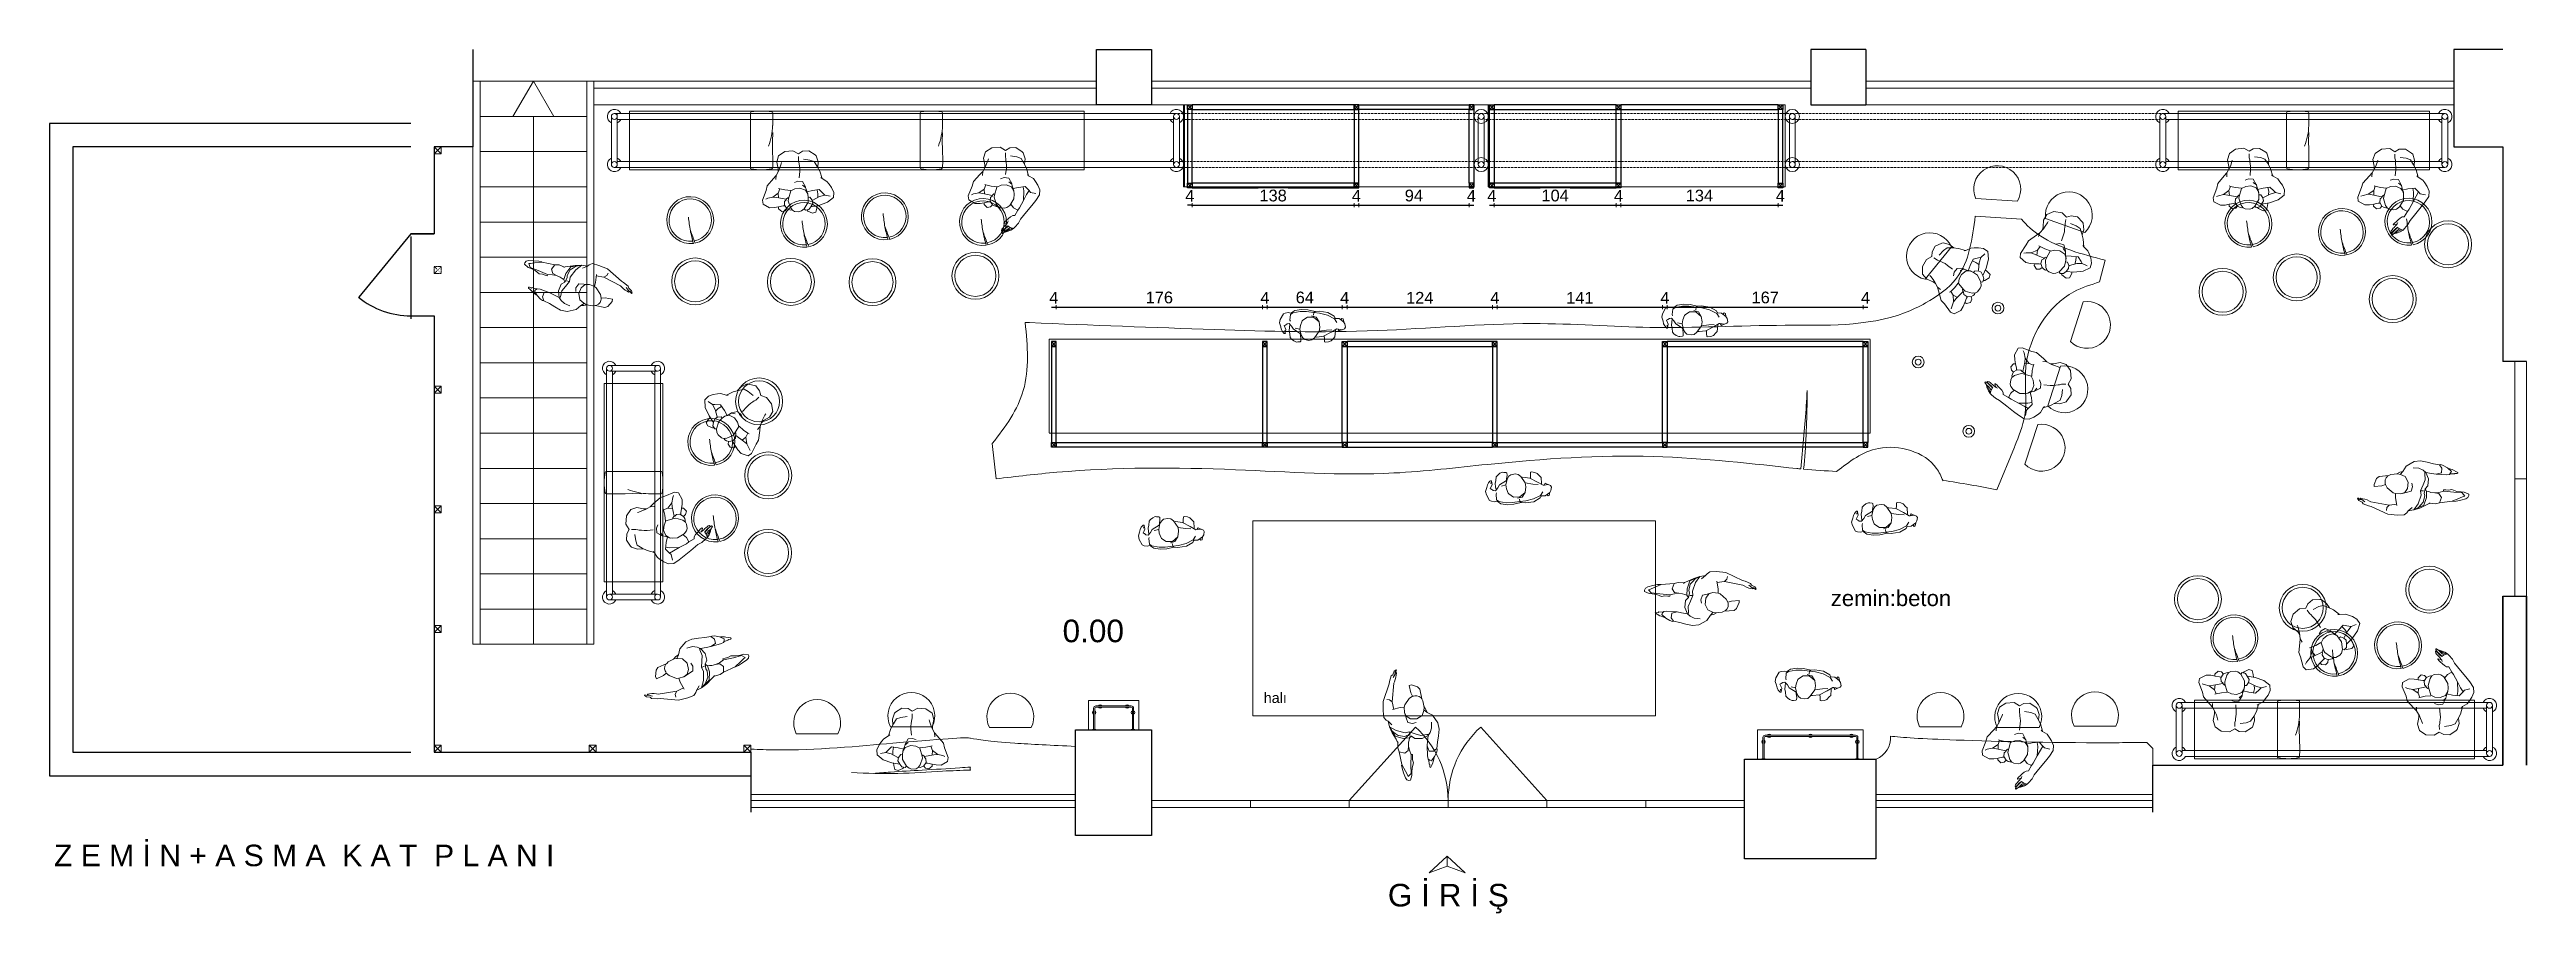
# Model space of a CAD drawing. Header units: millimetres. Extents: x 5421816 to 5431444, y -630403 to -629653.
# Drawn here: x 5421816 to 5423927, y -630403 to -629666 of the extents above; entities that cross this region are included whole.
import ezdxf

# ---------------------------------------------------------------- set-up
doc = ezdxf.new("R2010")
doc.units = ezdxf.units.MM
doc.header["$LTSCALE"] = 0.05
doc.header["$PDMODE"] = 3
doc.linetypes.add('DASHED2', pattern=[9.525, 6.35, -3.175])
doc.linetypes.add('HIDDEN', pattern=[9.525, 6.35, -3.175])
doc.layers.get('0').update_dxf_attribs({"color": 253})
for name, color, linetype, lineweight in [('A-ALÇIPAN', 30, 'Continuous', 30), ('TEFRIS', 251, 'Continuous', 9), ('tefriş', 45, 'Continuous', 18)]:
    doc.layers.add(name, color=color, linetype=linetype, lineweight=lineweight)
for name, color, linetype in [('DUVAR', 255, 'Continuous'), ('Kıtc-002 Çizgi', 7, 'Continuous'), ('Kıtc-040 Detay', 7, 'Continuous')]:
    doc.layers.add(name, color=color, linetype=linetype)
doc.layers.add('SD-STATİK', color=7, linetype='HIDDEN', lineweight=0, true_color=0x7d7d7d)
doc.styles.add('A Tasarım_ölçü yazısı', font='romans.shx', dxfattribs={"width": 0.7, "height": 22})
doc.styles.get("Standard").update_dxf_attribs({"font": 'arial.ttf'})
doc.dimstyles.new('A Tasarim_200', dxfattribs={"dimscale": 0.5, "dimtxt": 30, "dimasz": 0.75, "dimexe": 3, "dimexo": 0, "dimgap": 25, "dimtad": 0, "dimdec": 0, "dimzin": 12, "dimdsep": 46, "dimtxsty": 'A Tasarım_ölçü yazısı', "dimblk": 'DD1', "dimcen": 1, "dimdle": 3, "dimse1": 1, "dimse2": 1, "dimclrd": 256, "dimclre": 256, "dimclrt": 7, "dimazin": 0, "dimtm": 1e-09, "dimtfac": 1, "dimtdec": 0, "dimtix": 1, "dimtmove": 1, "dimatfit": 0, "dimldrblk": 'DD1', "dimfxl": 0, "dimfxlon": 1, "dimtvp": 0.8, "dimtolj": 1, "dimtzin": 0, "dimarcsym": 0})

msp = doc.modelspace()

# ---------------------------------------------------------------- texts
at = {"layer": 'DUVAR', "insert": (5421819.7, -630362.6), "char_height": 18.346, "attachment_point": 7}
msp.add_mtext_dynamic_manual_height_columns('Z E M İ N + A S M A  K A T  P L A N I', width=1669.245, gutter_width=60, heights=[0], dxfattribs=at)
at = {"layer": 'SD-STATİK', "color": 7, "linetype": 'ByBlock', "attachment_point": 7}
for s, insert, char_height in [('zemin:beton', (5423334.3, -630140.8), 13.484), ('0.00', (5422679.4, -630171.7), 19.26), ('halı', (5422850.9, -630223.3), 8.74), ('G İ R İ Ş', (5422956.7, -630402.6), 19.26)]:
    msp.add_mtext_dynamic_manual_height_columns(s, width=1669.245, gutter_width=60, heights=[0], dxfattribs=dict(at, insert=insert, char_height=char_height))

# ---------------------------------------------------------------- blocks, each defined once
blk = doc.blocks.new('ADSAFDF')
for p, q in [((21208.1, -21279.5), (21208.2, -21278.1)), ((21211.9, -21281.4), (21208.1, -21279.5)), ((21208.2, -21278.1), (21209.1, -21276.5)), ((21209.1, -21276.5), (21211, -21275.7)), ((21211, -21275.7), (21215.5, -21274.9)), ((21213.2, -21277.8), (21211.6, -21278.1)), ((21211.6, -21278.1), (21213.6, -21281)), ((21214.4, -21281.8), (21211.9, -21281.4)), ((21216.4, -21276.6), (21213.2, -21277.8)), ((21213.6, -21281), (21220.8, -21282.2)), ((21218.2, -21282.7), (21214.4, -21281.8)), ((21215.5, -21274.9), (21219.5, -21274.3)), ((21222.7, -21274.6), (21216.4, -21276.6)), ((21222.1, -21284.7), (21218.2, -21282.7)), ((21219.5, -21274.3), (21222.2, -21274.4)), ((21220.8, -21282.2), (21229.2, -21283.9)), ((21233.7, -21274.4), (21222.7, -21274.6)), ((21229.2, -21283.9), (21233.4, -21283.2)), ((21231.7, -21278.8), (21233.7, -21274.4)), ((21233.5, -21282.2), (21231.7, -21278.8)), ((21233.4, -21283.2), (21237, -21283.1)), ((21237, -21283.1), (21233.5, -21282.2)), ((21233.7, -21274.4), (21237.1, -21273.8)), ((21233.7, -21274.4), (21233.7, -21274.4)), ((21240.2, -21283.8), (21237, -21283.1)), ((21237.1, -21273.8), (21242.1, -21274.7)), ((21242, -21284.6), (21240.2, -21283.8)), ((21242.6, -21274.4), (21241.7, -21275.1)), ((21244.8, -21273.7), (21242.6, -21274.4)), ((21243.7, -21285.1), (21244.3, -21279.8)), ((21244.3, -21279.8), (21247.3, -21273.4)), ((21250.7, -21271.4), (21244.8, -21273.7)), ((21246.1, -21283.3), (21244.9, -21287.2)), ((21247.4, -21276), (21245.7, -21281.4)), ((21245.7, -21281.4), (21246.1, -21283.3)), ((21247.3, -21273.4), (21256.1, -21270.2)), ((21249.6, -21273.9), (21247.4, -21276)), ((21251.9, -21275.1), (21248.7, -21282.2)), ((21248.7, -21282.2), (21248.9, -21285.9)), ((21251.9, -21271.8), (21249.6, -21273.9)), ((21256.1, -21270.2), (21250.7, -21271.4)), ((21256.1, -21270.2), (21251.9, -21271.8)), ((21256.1, -21270.2), (21251.9, -21275.1)), ((21261.2, -21269.8), (21256.1, -21270.2)), ((21256.1, -21270.2), (21256.1, -21270.2)), ((21257.3, -21272.4), (21261, -21269.8)), ((21261, -21269.8), (21262.3, -21268.4)), ((21262.3, -21268.4), (21264.7, -21266.8)), ((21264.7, -21266.8), (21270.4, -21267.2)), ((21270.1, -21275.2), (21270.7, -21282)), ((21276.6, -21276.2), (21270.1, -21276.5)), ((21270.4, -21267.2), (21278.3, -21268.6)), ((21270.7, -21282), (21270.4, -21285.6)), ((21278.8, -21274.4), (21276.6, -21276.2)), ((21292, -21280.4), (21276.6, -21276.2)), ((21278.3, -21268.6), (21292.1, -21276.4)), ((21279.4, -21272), (21278.8, -21274.4)), ((21293.1, -21281.2), (21292, -21280.4)), ((21292.1, -21276.4), (21294.1, -21277.1)), ((21294.9, -21282.3), (21293.1, -21281.2)), ((21294.1, -21277.1), (21298.6, -21279.4)), ((21296.8, -21283.2), (21294.9, -21282.3)), ((21298.5, -21283.7), (21296.8, -21283.2)), ((21297, -21280.9), (21299.5, -21283)), ((21300, -21284.3), (21298.5, -21283.7)), ((21298.6, -21279.4), (21299.3, -21280.9)), ((21301, -21283.4), (21298.9, -21282.7)), ((21299.3, -21280.9), (21302, -21282.6)), ((21299.5, -21283), (21300.9, -21283.8)), ((21300.9, -21283.8), (21300, -21284.3)), ((21302.6, -21284.8), (21301, -21283.4)), ((21302, -21282.6), (21303, -21284.4)), ((21215.7, -21297.9), (21216.4, -21297.7)), ((21215.8, -21298.6), (21215.7, -21297.9)), ((21217.4, -21299.6), (21215.8, -21298.6)), ((21216.4, -21297.7), (21218.3, -21298.1)), ((21219.3, -21300.9), (21217.4, -21299.6)), ((21218.3, -21298.1), (21218.7, -21297.6)), ((21218.7, -21297.6), (21222.1, -21298)), ((21220.4, -21301.5), (21219.3, -21300.9)), ((21223.3, -21302.8), (21220.4, -21301.5)), ((21221.9, -21298.8), (21221.2, -21300)), ((21221.2, -21300), (21224.3, -21303.3)), ((21223, -21297.6), (21221.9, -21298.8)), ((21225, -21284.4), (21222.1, -21284.7)), ((21222.1, -21298), (21223, -21297.6)), ((21225.8, -21297.5), (21223, -21297.6)), ((21224.3, -21303.3), (21227.6, -21305.8)), ((21227.4, -21284.8), (21225, -21284.4)), ((21234.4, -21298.8), (21225.8, -21297.5)), ((21229.3, -21285.1), (21227.4, -21284.8)), ((21228.9, -21303.4), (21229.7, -21299.6)), ((21230.7, -21306.5), (21228.9, -21303.4)), ((21229.5, -21283.9), (21229.3, -21285.1)), ((21229.7, -21299.6), (21234.4, -21298.8)), ((21234.4, -21298.8), (21238.1, -21299.8)), ((21238.1, -21299.8), (21243, -21301.1)), ((21242.3, -21289.6), (21241.2, -21295.6)), ((21241.2, -21295.6), (21243, -21301.1)), ((21242, -21284.6), (21243.7, -21285.1)), ((21244.9, -21287.2), (21242.3, -21289.6)), ((21243, -21301.1), (21245.1, -21303.3)), ((21243.7, -21285.1), (21244.9, -21287.2)), ((21243.9, -21300.2), (21243.7, -21301.5)), ((21244.1, -21295), (21243.9, -21300.2)), ((21246.3, -21290.7), (21244.1, -21295)), ((21245.1, -21303.3), (21248.5, -21305.2)), ((21248.9, -21285.9), (21246.2, -21285.8)), ((21248.9, -21285.9), (21246.3, -21290.7)), ((21256.9, -21286.3), (21255.3, -21290)), ((21255.3, -21290), (21255.7, -21293.1)), ((21261.1, -21285.6), (21256.9, -21286.3)), ((21258.6, -21294.3), (21259.6, -21289)), ((21260.7, -21299.2), (21258.6, -21294.3)), ((21262.4, -21303.8), (21259.2, -21308)), ((21259.6, -21289), (21262.4, -21285.6)), ((21264.5, -21301.3), (21260.7, -21299.2)), ((21265.9, -21284.8), (21261.1, -21285.6)), ((21262.4, -21285.6), (21265.9, -21284.8)), ((21265, -21301.5), (21262.4, -21303.8)), ((21265, -21303.4), (21262.4, -21303.8)), ((21267, -21302.2), (21264.5, -21301.3)), ((21267.8, -21302.2), (21265, -21303.4)), ((21265.9, -21284.8), (21270.4, -21285.6)), ((21272.7, -21302.1), (21267, -21302.2)), ((21270.4, -21285.6), (21272.2, -21286.3)), ((21270.4, -21285.6), (21272.2, -21286.3)), ((21272.2, -21286.3), (21276.9, -21291.1)), ((21274.5, -21301.4), (21272.7, -21302.1)), ((21274.5, -21301.4), (21275.4, -21301.1)), ((21274.5, -21301.4), (21282.9, -21301.4)), ((21275.4, -21301.1), (21276.9, -21299.7)), ((21276.9, -21291.1), (21278.2, -21294)), ((21276.9, -21299.7), (21278, -21297.9)), ((21278, -21297.9), (21278.3, -21296.2)), ((21281.3, -21293.2), (21278.2, -21294)), ((21278.2, -21294), (21278.2, -21295)), ((21278.3, -21296.2), (21278.2, -21295)), ((21287.8, -21293.1), (21281.3, -21293.2)), ((21282.9, -21301.4), (21285.2, -21299.8)), ((21285.2, -21299.8), (21287.8, -21295)), ((21287.8, -21295), (21287.8, -21293.1)), ((21303, -21284.4), (21302.6, -21284.8)), ((21227.6, -21305.8), (21229.7, -21306.6)), ((21229.7, -21306.6), (21230.7, -21306.5)), ((21235.9, -21307.9), (21230.7, -21306.5)), ((21241, -21309.7), (21235.9, -21307.9)), ((21246.5, -21311.4), (21241, -21309.7)), ((21252.1, -21311.3), (21246.5, -21311.4)), ((21248.5, -21305.2), (21253.4, -21306.1)), ((21259.2, -21308), (21252.1, -21311.3))]:
    blk.add_line(p, q)
blk = doc.blocks.new('insanplanoturan2')
for p, q in [((-4.3, 28), (-8.1, 30.2)), ((-1.5, 25.7), (-5.3, 20.4)), ((-3.6, 26.9), (-4.3, 28)), ((1.1, 27.4), (-1.5, 25.7)), ((3.3, 27.8), (1.1, 27.4)), ((7, 27.1), (3.3, 27.8)), ((8.6, 26), (7, 27.1)), ((10.1, 23.6), (8.6, 26)), ((10.2, 25.9), (9.3, 25.7)), ((9.3, 25.7), (9.6, 24.5)), ((11.4, 17.6), (10.1, 23.6)), ((11.6, 25.2), (10.2, 25.9)), ((13.4, 24.1), (11.6, 25.2)), ((13.2, 24.2), (15, 25.8)), ((15, 20.9), (13.4, 24.1)), ((16.3, 21.5), (14.7, 21.5)), ((15, 25.8), (17.9, 26.1)), ((20.1, 21.8), (16.3, 21.5)), ((17.9, 26.1), (20.4, 23.5)), ((23.7, 22.2), (20.1, 21.8)), ((20.4, 23.5), (20.2, 21.8)), ((27.8, 21.9), (23.7, 22.2)), ((33.1, 18.4), (27.8, 21.9)), ((-27.3, 18.7), (-27.9, 14.4)), ((-27.9, 14.4), (-26.5, 10.2)), ((-27.3, 18.7), (-27.3, 18.7)), ((-26.5, 10.2), (-24.7, 7)), ((-24.7, 7), (-23.1, 4.5)), ((-20, 15.9), (-24.5, 17.3)), ((-23.1, 4.5), (-19.4, 1.7)), ((-18.8, 14.3), (-20, 15.9)), ((-19.4, 1.7), (-18.3, 0.6)), ((-19.3, 1.6), (-18, -4.7)), ((-15.7, 10.7), (-18.8, 14.3)), ((-15.7, 10.7), (-9.9, 11)), ((-14, 17.3), (-14.4, 14.2)), ((-14.4, 14.2), (-14.1, 10.9)), ((-9.9, 11), (-5.1, 11.6)), ((-5.3, 20.4), (-5.8, 16.4)), ((-5.8, 16.4), (-5.8, 13.5)), ((-5.8, 14.5), (-5.5, 12.7)), ((-5.8, 13.5), (-4.1, 10.1)), ((-5.5, 12.7), (-4.9, 10.3)), ((-4.9, 10.3), (-4.5, 7.8)), ((-4.5, 7.8), (-2.1, 5.5)), ((-4.5, 7.8), (-4.5, 7.3)), ((-4.5, 7.3), (-2.4, 2.5)), ((-4.1, 10.1), (0.4, 8)), ((-2.4, 2.5), (1.6, 1.8)), ((0.4, 8), (4.7, 8.1)), ((1.6, 1.8), (4.6, 2.7)), ((4.7, 8.1), (8.4, 9.4)), ((8.3, 9.1), (13.3, 8.1)), ((8.4, 9.4), (11, 16.1)), ((11.4, 15), (10.6, 15.2)), ((11, 16.1), (11.4, 17.6)), ((11.4, 15), (12.6, 15.8)), ((12.6, 15.8), (13, 16.7)), ((12.9, 16.1), (20.7, 13.9)), ((13, 16.7), (14.5, 17.8)), ((13.3, 8.1), (17.6, 6.8)), ((14.5, 17.8), (15, 20.9)), ((15, 20.9), (15, 20.9)), ((17.6, 6.8), (19.3, 10.2)), ((17.6, 6.8), (18.6, 6.3)), ((19.3, 14.3), (19.3, 10.2)), ((19.3, 10.2), (24.2, 13.1)), ((20.7, 13.9), (24.2, 13.1)), ((22, -2.6), (28, 3.2)), ((24.2, 13.1), (28.6, 13.7)), ((28, 3.2), (29.4, 7)), ((28.6, 13.7), (30.4, 14.2)), ((29.4, 7), (33.3, 14.9)), ((33.3, 14.9), (33.1, 18.4)), ((-18, -4.7), (-16.2, -9.1)), ((-16.6, -8.2), (-17.3, -12.8)), ((-17.3, -12.8), (-16.1, -18.2)), ((-16.2, -9.1), (-14, -13.4)), ((-16.1, -18.2), (-15.3, -19.1)), ((-15.3, -19.1), (-10.3, -23)), ((-14, -13.4), (-10.4, -15.1)), ((-10.4, -15.1), (-5.2, -16.3)), ((-0.8, -6.1), (-1.2, -8.6)), ((-1.2, -8.6), (-1, -10.8)), ((-1, -10.8), (-1, -12.7)), ((-1, -12.7), (-1, -14.1)), ((-1, -14.1), (-0.7, -15.8)), ((-0.7, -15.8), (-1, -19.2)), ((0.1, -0.8), (-0.8, -6.1)), ((14.2, -14.2), (13.8, -15.3)), ((15.6, -11.1), (14.2, -14.2)), ((16.8, -8.8), (15.6, -11.1)), ((15.7, -21.3), (17.9, -16.1)), ((19.5, -4.9), (16.8, -8.8)), ((17.2, -10.3), (17.5, -7.8)), ((17.9, -16.1), (17.2, -10.3)), ((20, -1.6), (19.5, -4.9)), ((19.5, -4.9), (22, -2.6)), ((-10.3, -23), (-5, -23.1)), ((-5, -23.1), (-1.2, -21.4)), ((-1.2, -21.4), (3.1, -24.4)), ((3.1, -24.4), (10.1, -24.5)), ((10.1, -24.5), (15.7, -21.3))]:
    blk.add_line(p, q)
for points in [[(-27.3, 18.7), (-21.8, 22.3), (-14.1, 24.1), (-7.3, 24.6)], [(-8.1, 30.2), (-10.9, 29.7), (-12.2, 26.3), (-12.6, 24.2)], [(-1.5, 25.7), (-2.5, 27), (-5.4, 26.7), (-7.3, 24.6), (-9.2, 21.9), (-8.9, 19.2), (-7.3, 16.5), (-5.8, 16.4)], [(-20, 15.9), (-15.5, 16.7), (-9.5, 19.1), (-8.9, 19.2)]]:
    blk.add_lwpolyline(points)
blk = doc.blocks.new('xccxc')
at = {"rotation": 180}
blk.add_blockref('insanplanoturan2', (220488.9, -31825.1), dxfattribs=at)
blk = doc.blocks.new('dada')
for p, q in [((219967.8, -31810.1), (219965.6, -31815.3)), ((219965.6, -31815.3), (219966.3, -31821)), ((219966.7, -31822.6), (219967.9, -31820.3)), ((219973.4, -31806.9), (219967.8, -31810.1)), ((219967.9, -31820.3), (219969.4, -31817.1)), ((219969.4, -31817.1), (219969.8, -31816.1)), ((219980.5, -31807), (219973.4, -31806.9)), ((219984.7, -31810), (219980.5, -31807)), ((219984.3, -31815.6), (219984.6, -31812.1)), ((219984.6, -31817.3), (219984.3, -31815.6)), ((219984.6, -31818.7), (219984.6, -31817.3)), ((219984.6, -31820.5), (219984.6, -31818.7)), ((219988.6, -31808.2), (219984.7, -31810)), ((219993.9, -31808.4), (219988.6, -31808.2)), ((219994, -31816.3), (219988.8, -31815.1)), ((219998.9, -31812.3), (219993.9, -31808.4)), ((219997.6, -31817.9), (219994, -31816.3)), ((219999.7, -31822.2), (219997.6, -31817.9)), ((219999.7, -31813.2), (219998.9, -31812.3)), ((220000.9, -31818.5), (219999.7, -31813.2)), ((220000.2, -31823.1), (220000.9, -31818.5)), ((219954.2, -31838.4), (219950.3, -31846.2)), ((219955.5, -31834.6), (219954.2, -31838.4)), ((219961.5, -31828.8), (219955.5, -31834.6)), ((219964.1, -31826.5), (219961.5, -31828.8)), ((219963.6, -31829.8), (219964.1, -31826.5)), ((219964.1, -31826.5), (219966.7, -31822.6)), ((219965.9, -31838.1), (219964.3, -31841.6)), ((219965.9, -31838.1), (219965, -31837.7)), ((219970.3, -31839.5), (219965.9, -31838.1)), ((219966.3, -31821), (219966.1, -31823.5)), ((219975.3, -31840.4), (219970.3, -31839.5)), ((219975.1, -31840.7), (219972.6, -31847.5)), ((219978.8, -31839.4), (219975.1, -31840.7)), ((219983.2, -31839.4), (219978.8, -31839.4)), ((219982, -31833.1), (219978.9, -31834)), ((219985.9, -31833.9), (219982, -31833.1)), ((219987.6, -31841.5), (219983.2, -31839.4)), ((219983.4, -31830.6), (219984.4, -31825.3)), ((219984.4, -31825.3), (219984.7, -31822.8)), ((219984.7, -31822.8), (219984.6, -31820.5)), ((219988.1, -31839.2), (219985.7, -31836.9)), ((219988, -31838.6), (219985.9, -31833.9)), ((219988.1, -31839.2), (219988, -31838.6)), ((219988.5, -31841.6), (219988.1, -31839.2)), ((220001.6, -31826.6), (219999.7, -31822.2)), ((220002.8, -31833), (220001.6, -31826.6)), ((220002.9, -31833.1), (220001.9, -31831.9)), ((220006.7, -31835.8), (220002.9, -31833.1)), ((220008.3, -31838.4), (220006.7, -31835.8)), ((220010.1, -31841.6), (220008.3, -31838.4)), ((219950.3, -31846.2), (219950.4, -31849.8)), ((219950.4, -31849.8), (219955.8, -31853.3)), ((219954.9, -31845.1), (219953.1, -31845.6)), ((219959.4, -31844.5), (219954.9, -31845.1)), ((219955.8, -31853.3), (219959.9, -31853.5)), ((219964.3, -31841.6), (219959.4, -31844.5)), ((219962.8, -31845.2), (219959.4, -31844.5)), ((219959.9, -31853.5), (219963.5, -31853.2)), ((219970.6, -31847.5), (219962.8, -31845.2)), ((219963.2, -31854.8), (219963.4, -31853.2)), ((219965.6, -31857.5), (219963.2, -31854.8)), ((219963.5, -31853.2), (219967.3, -31852.8)), ((219964.2, -31845.6), (219964.3, -31841.6)), ((219968.5, -31857.1), (219965.6, -31857.5)), ((219967.3, -31852.8), (219968.8, -31852.9)), ((219970.3, -31855.5), (219968.5, -31857.1)), ((219969.1, -31849.2), (219968.6, -31852.2)), ((219968.6, -31852.2), (219970.2, -31855.4)), ((219968.6, -31852.2), (219968.6, -31852.2)), ((219970.6, -31848), (219969.1, -31849.2)), ((219970.2, -31855.4), (219972, -31856.6)), ((219971, -31847.2), (219970.6, -31848)), ((219972.2, -31846.3), (219971, -31847.2)), ((219972, -31856.6), (219973.4, -31857.2)), ((219972.2, -31846.3), (219972.9, -31846.5)), ((219972.6, -31847.5), (219972.2, -31849)), ((219972.2, -31849), (219973.4, -31855)), ((219973.4, -31855), (219974.9, -31857.4)), ((219973.4, -31857.2), (219974.3, -31857.1)), ((219974.3, -31857.1), (219974, -31855.9)), ((219974.9, -31857.4), (219976.6, -31858.5)), ((219976.6, -31858.5), (219980.3, -31859.2)), ((219980.3, -31859.2), (219982.4, -31858.8)), ((219982.4, -31858.8), (219985.1, -31857.1)), ((219985.1, -31857.1), (219988.9, -31851.8)), ((219985.8, -31856.2), (219987.9, -31859.4)), ((219989.4, -31844.9), (219987.6, -31841.5)), ((219987.9, -31859.4), (219991.6, -31861.6)), ((219989.1, -31844.1), (219988.5, -31841.6)), ((219993.5, -31842.3), (219988.6, -31843)), ((219988.6, -31865.9), (219991.6, -31861.6)), ((219988.9, -31851.8), (219989.4, -31847.8)), ((219989.4, -31845.9), (219989.1, -31844.1)), ((219989.4, -31847.8), (219989.4, -31844.9)), ((219991.6, -31861.6), (219993.2, -31859.7)), ((219993.2, -31859.7), (219997, -31853.7)), ((219999.3, -31842.1), (219993.5, -31842.3)), ((219997, -31853.7), (219997.9, -31845.6)), ((219997, -31853.7), (220000, -31849)), ((219997.9, -31845.6), (219997.6, -31842.2)), ((219998.7, -31863.7), (220003.7, -31858.5)), ((219999.3, -31842.1), (220002.3, -31845.7)), ((220000, -31849), (220002.3, -31845.7)), ((220002.3, -31845.7), (220003.5, -31847.3)), ((220003.5, -31847.3), (220008, -31848.7)), ((220003.7, -31858.5), (220007.4, -31854.5)), ((220007.4, -31854.5), (220010.8, -31850.1)), ((220011.5, -31845.8), (220010.1, -31841.6)), ((220010.8, -31850.1), (220011.5, -31845.8)), ((220010.8, -31850.1), (220010.8, -31850.1)), ((219976.3, -31878.1), (219976.7, -31876.9)), ((219976.4, -31878.4), (219976.3, -31878.1)), ((219976.8, -31878.5), (219976.4, -31878.4)), ((219976.5, -31879.8), (219978.1, -31877.9)), ((219976.6, -31880.4), (219976.5, -31879.8)), ((219976.9, -31880.6), (219976.6, -31880.4)), ((219976.7, -31876.9), (219977.5, -31876.1)), ((219977.9, -31877.8), (219976.8, -31878.5)), ((219979.2, -31879.3), (219976.9, -31880.6)), ((219977.5, -31876.1), (219978.5, -31875)), ((219978.7, -31877), (219977.9, -31877.8)), ((219978.1, -31877.9), (219979, -31877.2)), ((219978.5, -31875), (219979.2, -31874.4)), ((219980.1, -31875.8), (219978.7, -31877)), ((219980.1, -31870.4), (219978.8, -31871.8)), ((219978.8, -31871.8), (219978.9, -31872.1)), ((219978.9, -31872.1), (219979.2, -31872.2)), ((219979, -31877.2), (219980.3, -31876.2)), ((219979.2, -31872.2), (219981.2, -31871.8)), ((219979.2, -31874.4), (219980.3, -31873.4)), ((219981, -31877.7), (219979.2, -31879.3)), ((219981.2, -31878.6), (219979.2, -31879.3)), ((219979.4, -31879.5), (219979.2, -31879.3)), ((219981, -31879.2), (219979.4, -31879.5)), ((219981, -31869.8), (219980.1, -31870.4)), ((219982.1, -31874.4), (219980.1, -31875.8)), ((219980.3, -31873.4), (219981.5, -31872.2)), ((219980.3, -31876.2), (219981.3, -31875.3)), ((219983.2, -31868.1), (219981, -31869.8)), ((219982.2, -31876.8), (219981, -31877.7)), ((219984.3, -31878.3), (219981, -31879.2)), ((219981.2, -31871.8), (219982.2, -31871.3)), ((219983.5, -31877.4), (219981.2, -31878.6)), ((219981.3, -31875.3), (219982.2, -31874.6)), ((219981.5, -31872.2), (219982.2, -31871.3)), ((219982.2, -31874.6), (219982.1, -31874.4)), ((219982.2, -31871.3), (219982.7, -31870.2)), ((219982.2, -31874.6), (219983.9, -31875.9)), ((219982.2, -31876.8), (219983.9, -31875.9)), ((219984.9, -31866.8), (219983.2, -31868.1)), ((219985.2, -31876.8), (219983.5, -31877.4)), ((219983.9, -31875.9), (219986.7, -31877.1)), ((219986.7, -31877.1), (219984.3, -31878.3)), ((219986.8, -31865.9), (219984.9, -31866.8)), ((219986, -31876.8), (219985.2, -31876.8)), ((219987.9, -31875.9), (219986.7, -31877.1)), ((219988.6, -31865.9), (219986.8, -31865.9)), ((219991.2, -31872.7), (219987.9, -31875.9)), ((219993.3, -31869.5), (219991.2, -31872.7)), ((219993.3, -31869.5), (219998.7, -31863.7))]:
    blk.add_line(p, q)
blk = doc.blocks.new('cfcfcfcfc')
for p, q in [((220710, -32194.4), (220710.7, -32191.5)), ((220710.7, -32195.7), (220710, -32194.4)), ((220710.7, -32191.5), (220711.9, -32189.9)), ((220712.6, -32196.7), (220710.7, -32195.7)), ((220711.8, -32190), (220712.4, -32187.4)), ((220711.9, -32189.9), (220715.9, -32187.4)), ((220712.4, -32187.4), (220713.5, -32187.1)), ((220716.2, -32196.4), (220712.6, -32196.7)), ((220712.6, -32196.7), (220714, -32197.3)), ((220713.5, -32187.1), (220714, -32187.7)), ((220714, -32187.7), (220713.9, -32188.6)), ((220714, -32197.3), (220715.1, -32198)), ((220715.1, -32198), (220715.9, -32197.1)), ((220715.9, -32197.1), (220715.3, -32196.5)), ((220715.9, -32187.4), (220719, -32187.5)), ((220717.1, -32196.4), (220716.2, -32196.4)), ((220721.7, -32199.4), (220717.1, -32196.4)), ((220717.7, -32190.9), (220719.9, -32187.9)), ((220718.3, -32198), (220718.4, -32197.2)), ((220718.3, -32203.2), (220718.3, -32198)), ((220719, -32187.5), (220719.7, -32187)), ((220719.7, -32187), (220720.3, -32185.8)), ((220719.9, -32187.9), (220726.1, -32185.4)), ((220720.3, -32185.8), (220726, -32182.9)), ((220725.8, -32198), (220721.3, -32197.5)), ((220728, -32203.4), (220721.7, -32199.4)), ((220732.1, -32199.5), (220725.8, -32198)), ((220726, -32182.9), (220733.4, -32182.5)), ((220726.1, -32185.4), (220732.8, -32184.1)), ((220731.8, -32196.1), (220732.8, -32191.4)), ((220732.1, -32199.5), (220731.8, -32196.1)), ((220735.6, -32205.2), (220732.1, -32199.5)), ((220732.8, -32184.1), (220737.8, -32183.9)), ((220732.8, -32191.4), (220735.6, -32187.6)), ((220732.8, -32191.4), (220737.7, -32187.9)), ((220733.4, -32182.5), (220736.8, -32183)), ((220735.6, -32187.6), (220739.5, -32186.9)), ((220736.8, -32183), (220743, -32182)), ((220737.8, -32183.9), (220736.8, -32183)), ((220737.7, -32187.9), (220743, -32188.2)), ((220737.8, -32183.9), (220744.1, -32183.5)), ((220738, -32186.1), (220737.8, -32183.9)), ((220743, -32182), (220748.5, -32182)), ((220743, -32188.2), (220746.7, -32191.1)), ((220744.1, -32183.5), (220749.4, -32183.8)), ((220746.7, -32191.1), (220747.2, -32191.7)), ((220747.2, -32191.7), (220748.4, -32195.6)), ((220748.6, -32198.9), (220747.2, -32203.8)), ((220754.1, -32199.3), (220748, -32202.6)), ((220748.4, -32195.6), (220748.6, -32198.9)), ((220748.5, -32182), (220754, -32183.2)), ((220748.6, -32198.9), (220752.6, -32198.2)), ((220749.4, -32183.8), (220755.7, -32185.4)), ((220754, -32183.2), (220757.2, -32185.8)), ((220755.8, -32196.9), (220754.1, -32199.3)), ((220755.7, -32185.4), (220757.5, -32186.9)), ((220758, -32194.7), (220755.8, -32196.9)), ((220757.2, -32185.8), (220759.5, -32185.3)), ((220757.6, -32191.7), (220757.2, -32192.7)), ((220757.4, -32195.3), (220757.5, -32198)), ((220757.5, -32186.9), (220757.6, -32191.7)), ((220757.5, -32198), (220757.6, -32200.7)), ((220759.8, -32195), (220758, -32194.7)), ((220759.5, -32185.3), (220762, -32186)), ((220761.1, -32196.2), (220759.8, -32195)), ((220760.4, -32200.1), (220762.2, -32196.7)), ((220760.6, -32201.8), (220760.4, -32200.1)), ((220762.2, -32196.7), (220761.1, -32196.2)), ((220762, -32186), (220763.6, -32186.7)), ((220764.4, -32200.1), (220763.3, -32201.8)), ((220763.6, -32186.7), (220765.9, -32191.7)), ((220765, -32197.9), (220764.4, -32200.1)), ((220766.3, -32194.6), (220765, -32197.9)), ((220765.9, -32191.7), (220766.3, -32194.6)), ((220719.5, -32204.6), (220718.3, -32203.2)), ((220721.4, -32206.8), (220719.5, -32204.6)), ((220723.4, -32207.9), (220721.4, -32206.8)), ((220726.1, -32208.4), (220723.4, -32207.9)), ((220726.9, -32208.2), (220726.1, -32208.4)), ((220727.2, -32205.7), (220726.9, -32208.2)), ((220727.5, -32203.1), (220727.2, -32205.7)), ((220733.8, -32204.5), (220728, -32203.4)), ((220735.1, -32204.4), (220733.8, -32204.5)), ((220737.7, -32207.1), (220735.6, -32205.2)), ((220740.2, -32207.8), (220737.7, -32207.1)), ((220743.9, -32207.3), (220740.2, -32207.8)), ((220745.6, -32206.1), (220743.9, -32207.3)), ((220747.2, -32203.8), (220745.6, -32206.1)), ((220747.1, -32206.9), (220747.7, -32204)), ((220747.1, -32209.1), (220747.1, -32206.9)), ((220747.7, -32209.5), (220747.1, -32209.1)), ((220748, -32202.6), (220747.5, -32202.6)), ((220747.7, -32204), (220748, -32202.6)), ((220749.7, -32209.8), (220747.7, -32209.5)), ((220750.8, -32210), (220749.7, -32209.8)), ((220753, -32209.2), (220750.8, -32210)), ((220755, -32207.9), (220753, -32209.2)), ((220756.4, -32206.5), (220755, -32207.9)), ((220756.9, -32203.3), (220756.4, -32206.5)), ((220757.6, -32200.7), (220756.9, -32203.3)), ((220760.8, -32202.7), (220760.6, -32201.8)), ((220760.7, -32203.4), (220760.8, -32203)), ((220761.6, -32203.4), (220760.7, -32203.4)), ((220760.8, -32203), (220761.2, -32201.9)), ((220761.2, -32201.9), (220761.4, -32200.9)), ((220762.1, -32203.1), (220761.6, -32203.4)), ((220763.3, -32201.8), (220762.1, -32203.1))]:
    blk.add_line(p, q)
blk = doc.blocks.new('asdfdfsafda')
at = {"layer": 'TEFRIS', "linetype": 'ByBlock'}
for p, q in [((5419321.3, -621653.7), (5419321.3, -621653.2)), ((5419324.3, -621653.2), (5419321.3, -621653.2)), ((5419324.3, -621653.7), (5419321.3, -621653.7)), ((5419322.3, -621653.7), (5419322.3, -621671.7)), ((5419323.3, -621653.7), (5419323.3, -621671.7)), ((5419324.3, -621653.2), (5419324.3, -621653.7)), ((5419401.3, -621653.7), (5419401.3, -621653.2)), ((5419404.3, -621653.2), (5419401.3, -621653.2)), ((5419404.3, -621653.7), (5419401.3, -621653.7)), ((5419402.3, -621653.7), (5419402.3, -621671.7)), ((5419403.3, -621653.7), (5419403.3, -621671.7)), ((5419404.3, -621653.2), (5419404.3, -621653.7)), ((5419324.3, -621672.7), (5419401.3, -621672.7)), ((5419324.3, -621673.7), (5419401.3, -621673.7))]:
    blk.add_line(p, q, dxfattribs=at)
blk.add_lwpolyline([(5419407.8, -621653.2), (5419407.8, -621678.2), (5419317.8, -621678.2), (5419317.8, -621653.2)], close=True, dxfattribs=at)
for centre, radius, start, end in [((5419322.8, -621668.2), 1.5, 109.4712, 250.5288), ((5419322.8, -621668.2), 1.5, 289.4712, 70.5288), ((5419402.8, -621668.2), 1.5, 109.4712, 250.5288), ((5419402.8, -621668.2), 1.5, 289.4712, 70.5288), ((5419324.3, -621671.7), 2, 180, 270), ((5419324.3, -621671.7), 1, 180, 270), ((5419327.8, -621673.2), 1.5, 19.4712, 160.5288), ((5419327.8, -621673.2), 1.5, 199.4712, 340.5288), ((5419362.8, -621673.2), 1.5, 19.4712, 160.5288), ((5419362.8, -621673.2), 1.5, 199.4712, 340.5288), ((5419397.8, -621673.2), 1.5, 19.4712, 160.5288), ((5419397.8, -621673.2), 1.5, 199.4712, 340.5288), ((5419401.3, -621671.7), 1, 270, 0), ((5419401.3, -621671.7), 2, 270, 0)]:
    blk.add_arc(centre, radius, start, end, dxfattribs=at)
blk = doc.blocks.new('adffdafa')
at = {"layer": 'TEFRIS', "linetype": 'ByBlock'}
for p, q in [((5422470.3, -620466.1), (5422448.8, -620466.1)), ((5422448.8, -620466.1), (5422448.8, -620491.1)), ((5422453.3, -620490.6), (5422453.3, -620472.6)), ((5422454.3, -620490.6), (5422454.3, -620472.6)), ((5422455.3, -620470.6), (5422470.3, -620470.6)), ((5422455.3, -620471.6), (5422470.3, -620471.6)), ((5422470.3, -620466.1), (5422491.8, -620466.1)), ((5422485.3, -620470.6), (5422470.3, -620470.6)), ((5422485.3, -620471.6), (5422470.3, -620471.6)), ((5422486.3, -620490.6), (5422486.3, -620472.6)), ((5422487.3, -620490.6), (5422487.3, -620472.6)), ((5422491.8, -620466.1), (5422491.8, -620491.1)), ((5422448.8, -620491.1), (5422470.3, -620491.1)), ((5422455.3, -620490.6), (5422452.3, -620490.6)), ((5422452.3, -620490.6), (5422452.3, -620491.1)), ((5422455.3, -620491.1), (5422452.3, -620491.1)), ((5422455.3, -620491.1), (5422455.3, -620490.6)), ((5422491.8, -620491.1), (5422470.3, -620491.1)), ((5422485.3, -620491.1), (5422485.3, -620490.6)), ((5422485.3, -620490.6), (5422488.3, -620490.6)), ((5422485.3, -620491.1), (5422488.3, -620491.1)), ((5422488.3, -620490.6), (5422488.3, -620491.1))]:
    blk.add_line(p, q, dxfattribs=at)
for centre, radius, start, end in [((5422453.8, -620476.1), 1.5, 109.4712, 250.5288), ((5422455.3, -620472.6), 2, 90, 180), ((5422455.3, -620472.6), 1, 90, 180), ((5422453.8, -620476.1), 1.5, 289.4712, 70.5288), ((5422458.8, -620471.1), 1.5, 19.4712, 160.5288), ((5422458.8, -620471.1), 1.5, 199.4712, 340.5288), ((5422481.8, -620471.1), 1.5, 19.4712, 160.5288), ((5422481.8, -620471.1), 1.5, 199.4712, 340.5288), ((5422485.3, -620472.6), 2, 0, 90), ((5422485.3, -620472.6), 1, 0, 90), ((5422486.8, -620476.1), 1.5, 109.4712, 250.5288), ((5422486.8, -620476.1), 1.5, 289.4712, 70.5288)]:
    blk.add_arc(centre, radius, start, end, dxfattribs=at)
blk = doc.blocks.new('adsadf')
at = {"layer": 'tefriş'}
for radius, start, end in [(20, 281.6266, 277.7947), (18.1, 280.7367, 277.0574)]:
    blk.add_arc((5421915.9, -626002.9), radius, start, end, dxfattribs=at)
for points in [[(5421918.6, -626022.7), (5421916, -626011.9), (5421914.4, -626000.4)], [(5421920, -626022.4), (5421916, -626011.6)]]:
    blk.add_spline(points, degree=3, dxfattribs=at)
blk = doc.blocks.new('ASDFFDAS')
at = {"layer": 'tefriş'}
for p, q in [((5422210.2, -626155.4), (5422210.2, -626202.1)), ((5422229.2, -626155.6), (5422229.2, -626166.3)), ((5422229.2, -626172.2), (5422228.9, -626179.9)), ((5422228.9, -626179.9), (5422229.1, -626186.4)), ((5422229.1, -626186.4), (5422229.3, -626196.8)), ((5422229.3, -626196.8), (5422229.2, -626202.2))]:
    blk.add_line(p, q, dxfattribs=at)
for centre, radius, start, end in [((5422211.2, -626155.6), 1, 96.7258, 180), ((5422219.7, -626227.7), 73.6, 83.2742, 96.7258), ((5422228.2, -626155.6), 1, 0, 83.2742), ((5422175.8, -626164.7), 53.4, 338.8688, 358.3207), ((5422211.2, -626202.3), 1, 180, 255.1847), ((5422219.6, -626160.9), 43.2, 258.4457, 281.7625), ((5422228.2, -626202.2), 1, 281.6332, 0)]:
    blk.add_arc(centre, radius, start, end, dxfattribs=at)
blk = doc.blocks.new('SADFFDSAAFSD')
at = {"layer": 'TEFRIS', "linetype": 'ByBlock'}
for p, q in [((5421150, -623375.5), (5421150, -623278)), ((5421152.5, -623275.5), (5421193.5, -623275.5)), ((5421152.5, -623280.5), (5421193.5, -623280.5)), ((5421155, -623278), (5421155, -623278)), ((5421155, -623375.5), (5421155, -623280.5)), ((5421191, -623375.5), (5421191, -623280.5)), ((5421196, -623375.5), (5421196, -623278)), ((5421150, -623375.5), (5421150, -623473)), ((5421155, -623375.5), (5421155, -623470.5)), ((5421191, -623375.5), (5421191, -623470.5)), ((5421196, -623375.5), (5421196, -623473)), ((5421152.5, -623470.5), (5421193.5, -623470.5)), ((5421152.5, -623475.5), (5421193.5, -623475.5)), ((5421155, -623473), (5421155, -623473))]:
    blk.add_line(p, q, dxfattribs=at)
for centre in [(5421152.5, -623278), (5421193.5, -623278), (5421152.5, -623473), (5421193.5, -623473)]:
    blk.add_circle(centre, 2.5, dxfattribs=at)
for centre, start, end in [((5421152.5, -623278), 24.6243, 245.3757), ((5421193.5, -623278), 294.6243, 155.3757), ((5421152.5, -623278), 294.6243, 335.3757), ((5421193.5, -623278), 204.6243, 245.3757), ((5421152.5, -623473), 114.6243, 335.3757), ((5421152.5, -623473), 24.6243, 65.3757), ((5421193.5, -623473), 114.6243, 155.3757), ((5421193.5, -623473), 204.6243, 65.3757)]:
    blk.add_arc(centre, 6, start, end, dxfattribs=at)
at = {"layer": 'tefriş', "transparency": 33554541}
for p, q in [((5421198, -623291), (5421148, -623291)), ((5421148, -623291), (5421148, -623375.5)), ((5421198, -623375.5), (5421198, -623291)), ((5421148, -623460), (5421148, -623375.5)), ((5421198, -623375.5), (5421198, -623460)), ((5421198, -623460), (5421148, -623460))]:
    blk.add_line(p, q, dxfattribs=at)
blk = doc.blocks.new('A$C14D17327')
at = {"layer": 'Kıtc-002 Çizgi', "color": 1, "elevation": 0}
blk.add_lwpolyline([(0, 4), (4, 4), (4, 0), (0, 0)], close=True, dxfattribs=at)
for points in [[(0, 4), (4, 0)], [(0, 0), (4, 4)]]:
    blk.add_lwpolyline(points, dxfattribs=at)
blk = doc.blocks.new('DD1')
h = blk.add_hatch(color=256)
h.dxf.hatch_style = 1
edge = h.paths.add_edge_path()
edge.add_arc((0, 0), 8, 0, 360)
for p, q in [((-18.2, 0), (18.2, 0)), ((0, 33.1), (0, -33.1))]:
    blk.add_line(p, q)
blk.add_circle((0, 0), 8)
blk = doc.blocks.new('*D66')
at = {"layer": 'Defpoints', "color": 0, "transparency": 16777216}
for p in [(5422789.9, -629784.2), (5422927.9, -629784.2), (5422927.9, -629798.9)]:
    blk.add_point(p, dxfattribs=at)
at = {"layer": 'tefriş', "lineweight": -2, "transparency": 16777216}
blk.add_line((5422790, -629798.9), (5422927.9, -629798.9), dxfattribs=at)
at = {"layer": 'tefriş', "lineweight": -2, "transparency": 16777216, "xscale": 0.05, "yscale": 0.05, "zscale": 0.05, "rotation": 180}
blk.add_blockref('DD1', (5422789.9, -629798.9), dxfattribs=at)
at = {"layer": 'tefriş', "lineweight": -2, "transparency": 16777216, "xscale": 0.05, "yscale": 0.05, "zscale": 0.05}
blk.add_blockref('DD1', (5422927.9, -629798.9), dxfattribs=at)
at = {"layer": 'tefriş', "color": 7, "transparency": 16777216, "insert": (5422858.9, -629790.7), "char_height": 10, "attachment_point": 5, "bg_fill": 3, "box_fill_scale": 1.1, "bg_fill_color": 256, "bg_fill_true_color": 13158600, "bg_fill_transparency": 0}
blk.add_mtext('\\A1;138', dxfattribs=at)
blk = doc.blocks.new('*D67')
at = {"layer": 'tefriş', "lineweight": -2, "transparency": 16777216}
blk.add_line((5422927.9, -629798.9), (5422931.9, -629798.9), dxfattribs=at)
at = {"layer": 'tefriş', "color": 7, "transparency": 16777216, "insert": (5422929.9, -629790.9), "char_height": 10, "attachment_point": 5, "bg_fill": 3, "box_fill_scale": 1.1, "bg_fill_color": 256, "bg_fill_true_color": 13158600, "bg_fill_transparency": 0}
blk.add_mtext('\\A1;4', dxfattribs=at)
at = {"layer": 'Defpoints', "color": 0, "transparency": 16777216}
for p in [(5422927.9, -629784.2), (5422931.9, -629784.2), (5422931.9, -629798.9)]:
    blk.add_point(p, dxfattribs=at)
blk = doc.blocks.new('*D68')
at = {"layer": 'Defpoints', "color": 0, "transparency": 16777216}
for p in [(5422931.9, -629784.2), (5423025.9, -629784.2), (5423025.9, -629798.9)]:
    blk.add_point(p, dxfattribs=at)
at = {"layer": 'tefriş', "lineweight": -2, "transparency": 16777216}
blk.add_line((5422932, -629798.9), (5423025.9, -629798.9), dxfattribs=at)
at = {"layer": 'tefriş', "lineweight": -2, "transparency": 16777216, "xscale": 0.05, "yscale": 0.05, "zscale": 0.05, "rotation": 180}
blk.add_blockref('DD1', (5422931.9, -629798.9), dxfattribs=at)
at = {"layer": 'tefriş', "lineweight": -2, "transparency": 16777216, "xscale": 0.05, "yscale": 0.05, "zscale": 0.05}
blk.add_blockref('DD1', (5423025.9, -629798.9), dxfattribs=at)
at = {"layer": 'tefriş', "color": 7, "transparency": 16777216, "insert": (5422978.9, -629790.7), "char_height": 10, "attachment_point": 5, "bg_fill": 3, "box_fill_scale": 1.1, "bg_fill_color": 256, "bg_fill_true_color": 13158600, "bg_fill_transparency": 0}
blk.add_mtext('\\A1;94', dxfattribs=at)
blk = doc.blocks.new('*D69')
at = {"layer": 'tefriş', "lineweight": -2, "transparency": 16777216}
blk.add_line((5423025.9, -629798.9), (5423029.9, -629798.9), dxfattribs=at)
at = {"layer": 'tefriş', "color": 7, "transparency": 16777216, "insert": (5423027.9, -629790.9), "char_height": 10, "attachment_point": 5, "bg_fill": 3, "box_fill_scale": 1.1, "bg_fill_color": 256, "bg_fill_true_color": 13158600, "bg_fill_transparency": 0}
blk.add_mtext('\\A1;4', dxfattribs=at)
at = {"layer": 'Defpoints', "color": 0, "transparency": 16777216}
for p in [(5423025.9, -629784.2), (5423029.9, -629784.2), (5423029.9, -629798.9)]:
    blk.add_point(p, dxfattribs=at)
blk = doc.blocks.new('*D70')
at = {"layer": 'tefriş', "lineweight": -2, "transparency": 16777216}
blk.add_line((5423043.3, -629798.9), (5423047.3, -629798.9), dxfattribs=at)
at = {"layer": 'tefriş', "color": 7, "transparency": 16777216, "insert": (5423045.3, -629790.9), "char_height": 10, "attachment_point": 5, "bg_fill": 3, "box_fill_scale": 1.1, "bg_fill_color": 256, "bg_fill_true_color": 13158600, "bg_fill_transparency": 0}
blk.add_mtext('\\A1;4', dxfattribs=at)
at = {"layer": 'Defpoints', "color": 0, "transparency": 16777216}
for p in [(5423043.3, -629784.2), (5423047.3, -629784.2), (5423047.3, -629798.9)]:
    blk.add_point(p, dxfattribs=at)
blk = doc.blocks.new('*D71')
at = {"layer": 'Defpoints', "color": 0, "transparency": 16777216}
for p in [(5423047.3, -629784.2), (5423151.3, -629782.2), (5423151.3, -629798.9)]:
    blk.add_point(p, dxfattribs=at)
at = {"layer": 'tefriş', "lineweight": -2, "transparency": 16777216}
blk.add_line((5423047.4, -629798.9), (5423151.3, -629798.9), dxfattribs=at)
at = {"layer": 'tefriş', "lineweight": -2, "transparency": 16777216, "xscale": 0.05, "yscale": 0.05, "zscale": 0.05, "rotation": 180}
blk.add_blockref('DD1', (5423047.3, -629798.9), dxfattribs=at)
at = {"layer": 'tefriş', "lineweight": -2, "transparency": 16777216, "xscale": 0.05, "yscale": 0.05, "zscale": 0.05}
blk.add_blockref('DD1', (5423151.3, -629798.9), dxfattribs=at)
at = {"layer": 'tefriş', "color": 7, "transparency": 16777216, "insert": (5423099.3, -629790.7), "char_height": 10, "attachment_point": 5, "bg_fill": 3, "box_fill_scale": 1.1, "bg_fill_color": 256, "bg_fill_true_color": 13158600, "bg_fill_transparency": 0}
blk.add_mtext('\\A1;104', dxfattribs=at)
blk = doc.blocks.new('*D72')
at = {"layer": 'tefriş', "lineweight": -2, "transparency": 16777216}
blk.add_line((5423151.3, -629798.9), (5423155.3, -629798.9), dxfattribs=at)
at = {"layer": 'tefriş', "color": 7, "transparency": 16777216, "insert": (5423153.3, -629790.9), "char_height": 10, "attachment_point": 5, "bg_fill": 3, "box_fill_scale": 1.1, "bg_fill_color": 256, "bg_fill_true_color": 13158600, "bg_fill_transparency": 0}
blk.add_mtext('\\A1;4', dxfattribs=at)
at = {"layer": 'Defpoints', "color": 0, "transparency": 16777216}
for p in [(5423151.3, -629782.2), (5423155.3, -629784.2), (5423155.3, -629798.9)]:
    blk.add_point(p, dxfattribs=at)
blk = doc.blocks.new('*D73')
at = {"layer": 'Defpoints', "color": 0, "transparency": 16777216}
for p in [(5423155.3, -629784.2), (5423289.3, -629784.2), (5423289.3, -629798.9)]:
    blk.add_point(p, dxfattribs=at)
at = {"layer": 'tefriş', "lineweight": -2, "transparency": 16777216}
blk.add_line((5423155.4, -629798.9), (5423289.3, -629798.9), dxfattribs=at)
at = {"layer": 'tefriş', "lineweight": -2, "transparency": 16777216, "xscale": 0.05, "yscale": 0.05, "zscale": 0.05, "rotation": 180}
blk.add_blockref('DD1', (5423155.3, -629798.9), dxfattribs=at)
at = {"layer": 'tefriş', "lineweight": -2, "transparency": 16777216, "xscale": 0.05, "yscale": 0.05, "zscale": 0.05}
blk.add_blockref('DD1', (5423289.3, -629798.9), dxfattribs=at)
at = {"layer": 'tefriş', "color": 7, "transparency": 16777216, "insert": (5423222.3, -629790.7), "char_height": 10, "attachment_point": 5, "bg_fill": 3, "box_fill_scale": 1.1, "bg_fill_color": 256, "bg_fill_true_color": 13158600, "bg_fill_transparency": 0}
blk.add_mtext('\\A1;134', dxfattribs=at)
blk = doc.blocks.new('*D74')
at = {"layer": 'tefriş', "lineweight": -2, "transparency": 16777216}
blk.add_line((5423289.3, -629798.9), (5423293.3, -629798.9), dxfattribs=at)
at = {"layer": 'tefriş', "color": 7, "transparency": 16777216, "insert": (5423291.3, -629790.9), "char_height": 10, "attachment_point": 5, "bg_fill": 3, "box_fill_scale": 1.1, "bg_fill_color": 256, "bg_fill_true_color": 13158600, "bg_fill_transparency": 0}
blk.add_mtext('\\A1;4', dxfattribs=at)
at = {"layer": 'Defpoints', "color": 0, "transparency": 16777216}
for p in [(5423289.3, -629784.2), (5423293.3, -629784.2), (5423293.3, -629798.9)]:
    blk.add_point(p, dxfattribs=at)
blk = doc.blocks.new('*D75')
at = {"layer": 'Defpoints', "color": 0, "transparency": 16777216}
for p in [(5422669.9, -629915.2), (5422673.9, -629915.2)]:
    blk.add_point(p, dxfattribs=at)
at = {"layer": 'tefriş', "lineweight": -2, "transparency": 16777216}
blk.add_line((5422669.9, -629885.8), (5422673.9, -629885.8), dxfattribs=at)
at = {"layer": 'tefriş', "color": 7, "transparency": 16777216, "insert": (5422671.9, -629877.8), "char_height": 10, "attachment_point": 5, "bg_fill": 3, "box_fill_scale": 1.1, "bg_fill_color": 256, "bg_fill_true_color": 13158600, "bg_fill_transparency": 0}
blk.add_mtext('\\A1;4', dxfattribs=at)
at = {"layer": 'Defpoints', "color": 0, "transparency": 16777216}
blk.add_point((5422673.9, -629885.8), dxfattribs=at)
blk = doc.blocks.new('*D76')
at = {"layer": 'Defpoints', "color": 0, "transparency": 16777216}
for p in [(5422849.9, -629885.8), (5422673.9, -629915.2), (5422849.9, -629915.2)]:
    blk.add_point(p, dxfattribs=at)
at = {"layer": 'tefriş', "lineweight": -2, "transparency": 16777216}
blk.add_line((5422674, -629885.8), (5422849.9, -629885.8), dxfattribs=at)
at = {"layer": 'tefriş', "lineweight": -2, "transparency": 16777216, "xscale": 0.05, "yscale": 0.05, "zscale": 0.05, "rotation": 180}
blk.add_blockref('DD1', (5422673.9, -629885.8), dxfattribs=at)
at = {"layer": 'tefriş', "lineweight": -2, "transparency": 16777216, "xscale": 0.05, "yscale": 0.05, "zscale": 0.05}
blk.add_blockref('DD1', (5422849.9, -629885.8), dxfattribs=at)
at = {"layer": 'tefriş', "color": 7, "transparency": 16777216, "insert": (5422761.9, -629877.6), "char_height": 10, "attachment_point": 5, "bg_fill": 3, "box_fill_scale": 1.1, "bg_fill_color": 256, "bg_fill_true_color": 13158600, "bg_fill_transparency": 0}
blk.add_mtext('\\A1;176', dxfattribs=at)
blk = doc.blocks.new('*D77')
at = {"layer": 'Defpoints', "color": 0, "transparency": 16777216}
for p in [(5422849.9, -629915.2), (5422853.9, -629915.2)]:
    blk.add_point(p, dxfattribs=at)
at = {"layer": 'tefriş', "lineweight": -2, "transparency": 16777216}
blk.add_line((5422849.9, -629885.8), (5422853.9, -629885.8), dxfattribs=at)
at = {"layer": 'tefriş', "color": 7, "transparency": 16777216, "insert": (5422851.9, -629877.8), "char_height": 10, "attachment_point": 5, "bg_fill": 3, "box_fill_scale": 1.1, "bg_fill_color": 256, "bg_fill_true_color": 13158600, "bg_fill_transparency": 0}
blk.add_mtext('\\A1;4', dxfattribs=at)
at = {"layer": 'Defpoints', "color": 0, "transparency": 16777216}
blk.add_point((5422853.9, -629885.8), dxfattribs=at)
blk = doc.blocks.new('*D78')
at = {"layer": 'Defpoints', "color": 0, "transparency": 16777216}
for p in [(5422917.9, -629885.8), (5422853.9, -629915.2), (5422917.9, -629915.2)]:
    blk.add_point(p, dxfattribs=at)
at = {"layer": 'tefriş', "lineweight": -2, "transparency": 16777216}
blk.add_line((5422854, -629885.8), (5422917.9, -629885.8), dxfattribs=at)
at = {"layer": 'tefriş', "lineweight": -2, "transparency": 16777216, "xscale": 0.05, "yscale": 0.05, "zscale": 0.05, "rotation": 180}
blk.add_blockref('DD1', (5422853.9, -629885.8), dxfattribs=at)
at = {"layer": 'tefriş', "lineweight": -2, "transparency": 16777216, "xscale": 0.05, "yscale": 0.05, "zscale": 0.05}
blk.add_blockref('DD1', (5422917.9, -629885.8), dxfattribs=at)
at = {"layer": 'tefriş', "color": 7, "transparency": 16777216, "insert": (5422885.9, -629877.6), "char_height": 10, "attachment_point": 5, "bg_fill": 3, "box_fill_scale": 1.1, "bg_fill_color": 256, "bg_fill_true_color": 13158600, "bg_fill_transparency": 0}
blk.add_mtext('\\A1;64', dxfattribs=at)
blk = doc.blocks.new('*D79')
at = {"layer": 'Defpoints', "color": 0, "transparency": 16777216}
for p in [(5422917.9, -629915.2), (5422921.9, -629915.2)]:
    blk.add_point(p, dxfattribs=at)
at = {"layer": 'tefriş', "lineweight": -2, "transparency": 16777216}
blk.add_line((5422917.9, -629885.8), (5422921.9, -629885.8), dxfattribs=at)
at = {"layer": 'tefriş', "color": 7, "transparency": 16777216, "insert": (5422919.9, -629877.8), "char_height": 10, "attachment_point": 5, "bg_fill": 3, "box_fill_scale": 1.1, "bg_fill_color": 256, "bg_fill_true_color": 13158600, "bg_fill_transparency": 0}
blk.add_mtext('\\A1;4', dxfattribs=at)
at = {"layer": 'Defpoints', "color": 0, "transparency": 16777216}
blk.add_point((5422921.9, -629885.8), dxfattribs=at)
blk = doc.blocks.new('*D80')
at = {"layer": 'Defpoints', "color": 0, "transparency": 16777216}
for p in [(5423045.9, -629885.8), (5422921.9, -629915.2), (5423045.9, -629915.2)]:
    blk.add_point(p, dxfattribs=at)
at = {"layer": 'tefriş', "lineweight": -2, "transparency": 16777216}
blk.add_line((5422922, -629885.8), (5423045.9, -629885.8), dxfattribs=at)
at = {"layer": 'tefriş', "lineweight": -2, "transparency": 16777216, "xscale": 0.05, "yscale": 0.05, "zscale": 0.05, "rotation": 180}
blk.add_blockref('DD1', (5422921.9, -629885.8), dxfattribs=at)
at = {"layer": 'tefriş', "lineweight": -2, "transparency": 16777216, "xscale": 0.05, "yscale": 0.05, "zscale": 0.05}
blk.add_blockref('DD1', (5423045.9, -629885.8), dxfattribs=at)
at = {"layer": 'tefriş', "color": 7, "transparency": 16777216, "insert": (5422983.9, -629877.8), "char_height": 10, "attachment_point": 5, "bg_fill": 3, "box_fill_scale": 1.1, "bg_fill_color": 256, "bg_fill_true_color": 13158600, "bg_fill_transparency": 0}
blk.add_mtext('\\A1;124', dxfattribs=at)
blk = doc.blocks.new('*D81')
at = {"layer": 'Defpoints', "color": 0, "transparency": 16777216}
for p in [(5423045.9, -629915.2), (5423049.9, -629915.2)]:
    blk.add_point(p, dxfattribs=at)
at = {"layer": 'tefriş', "lineweight": -2, "transparency": 16777216}
blk.add_line((5423045.9, -629885.8), (5423049.9, -629885.8), dxfattribs=at)
at = {"layer": 'tefriş', "color": 7, "transparency": 16777216, "insert": (5423047.9, -629877.8), "char_height": 10, "attachment_point": 5, "bg_fill": 3, "box_fill_scale": 1.1, "bg_fill_color": 256, "bg_fill_true_color": 13158600, "bg_fill_transparency": 0}
blk.add_mtext('\\A1;4', dxfattribs=at)
at = {"layer": 'Defpoints', "color": 0, "transparency": 16777216}
blk.add_point((5423049.9, -629885.8), dxfattribs=at)
blk = doc.blocks.new('*D82')
at = {"layer": 'Defpoints', "color": 0, "transparency": 16777216}
for p in [(5423190.9, -629885.8), (5423049.9, -629915.2), (5423190.9, -629915.2)]:
    blk.add_point(p, dxfattribs=at)
at = {"layer": 'tefriş', "lineweight": -2, "transparency": 16777216}
blk.add_line((5423050, -629885.8), (5423190.9, -629885.8), dxfattribs=at)
at = {"layer": 'tefriş', "lineweight": -2, "transparency": 16777216, "xscale": 0.05, "yscale": 0.05, "zscale": 0.05, "rotation": 180}
blk.add_blockref('DD1', (5423049.9, -629885.8), dxfattribs=at)
at = {"layer": 'tefriş', "lineweight": -2, "transparency": 16777216, "xscale": 0.05, "yscale": 0.05, "zscale": 0.05}
blk.add_blockref('DD1', (5423190.9, -629885.8), dxfattribs=at)
at = {"layer": 'tefriş', "color": 7, "transparency": 16777216, "insert": (5423120.4, -629877.8), "char_height": 10, "attachment_point": 5, "bg_fill": 3, "box_fill_scale": 1.1, "bg_fill_color": 256, "bg_fill_true_color": 13158600, "bg_fill_transparency": 0}
blk.add_mtext('\\A1;141', dxfattribs=at)
blk = doc.blocks.new('*D83')
at = {"layer": 'Defpoints', "color": 0, "transparency": 16777216}
for p in [(5423190.9, -629915.2), (5423194.9, -629915.2)]:
    blk.add_point(p, dxfattribs=at)
at = {"layer": 'tefriş', "lineweight": -2, "transparency": 16777216}
blk.add_line((5423190.9, -629885.8), (5423194.9, -629885.8), dxfattribs=at)
at = {"layer": 'tefriş', "color": 7, "transparency": 16777216, "insert": (5423192.9, -629877.8), "char_height": 10, "attachment_point": 5, "bg_fill": 3, "box_fill_scale": 1.1, "bg_fill_color": 256, "bg_fill_true_color": 13158600, "bg_fill_transparency": 0}
blk.add_mtext('\\A1;4', dxfattribs=at)
at = {"layer": 'Defpoints', "color": 0, "transparency": 16777216}
blk.add_point((5423194.9, -629885.8), dxfattribs=at)
blk = doc.blocks.new('*D84')
at = {"layer": 'Defpoints', "color": 0, "transparency": 16777216}
for p in [(5423361.9, -629885.8), (5423194.9, -629915.2), (5423361.9, -629915.2)]:
    blk.add_point(p, dxfattribs=at)
at = {"layer": 'tefriş', "lineweight": -2, "transparency": 16777216}
blk.add_line((5423195, -629885.8), (5423361.9, -629885.8), dxfattribs=at)
at = {"layer": 'tefriş', "lineweight": -2, "transparency": 16777216, "xscale": 0.05, "yscale": 0.05, "zscale": 0.05, "rotation": 180}
blk.add_blockref('DD1', (5423194.9, -629885.8), dxfattribs=at)
at = {"layer": 'tefriş', "lineweight": -2, "transparency": 16777216, "xscale": 0.05, "yscale": 0.05, "zscale": 0.05}
blk.add_blockref('DD1', (5423361.9, -629885.8), dxfattribs=at)
at = {"layer": 'tefriş', "color": 7, "transparency": 16777216, "insert": (5423278.4, -629877.6), "char_height": 10, "attachment_point": 5, "bg_fill": 3, "box_fill_scale": 1.1, "bg_fill_color": 256, "bg_fill_true_color": 13158600, "bg_fill_transparency": 0}
blk.add_mtext('\\A1;167', dxfattribs=at)
blk = doc.blocks.new('*D85')
at = {"layer": 'Defpoints', "color": 0, "transparency": 16777216}
for p in [(5423361.9, -629915.2), (5423365.9, -629915.2)]:
    blk.add_point(p, dxfattribs=at)
at = {"layer": 'tefriş', "lineweight": -2, "transparency": 16777216}
blk.add_line((5423361.9, -629885.8), (5423365.9, -629885.8), dxfattribs=at)
at = {"layer": 'tefriş', "color": 7, "transparency": 16777216, "insert": (5423363.9, -629877.8), "char_height": 10, "attachment_point": 5, "bg_fill": 3, "box_fill_scale": 1.1, "bg_fill_color": 256, "bg_fill_true_color": 13158600, "bg_fill_transparency": 0}
blk.add_mtext('\\A1;4', dxfattribs=at)
at = {"layer": 'Defpoints', "color": 0, "transparency": 16777216}
blk.add_point((5423365.9, -629885.8), dxfattribs=at)
blk = doc.blocks.new('*D86')
at = {"layer": 'tefriş', "lineweight": -2, "transparency": 16777216}
blk.add_line((5422789.9, -629798.9), (5422785.9, -629798.9), dxfattribs=at)
at = {"layer": 'tefriş', "color": 7, "transparency": 16777216, "insert": (5422787.9, -629790.9), "char_height": 10, "attachment_point": 5, "bg_fill": 3, "box_fill_scale": 1.1, "bg_fill_color": 256, "bg_fill_true_color": 13158600, "bg_fill_transparency": 0}
blk.add_mtext('\\A1;4', dxfattribs=at)
at = {"layer": 'Defpoints', "color": 0, "transparency": 16777216}
for p in [(5422785.9, -629784.2), (5422789.9, -629784.2), (5422785.9, -629798.9)]:
    blk.add_point(p, dxfattribs=at)

# ---------------------------------------------------------------- linework, layer by layer
at = {"layer": 'A-ALÇIPAN'}
for p, q in [((5422176.8, -629666.2), (5422176.8, -629749.2)), ((5422708.3, -629713.2), (5422708.3, -629666.2)), ((5422708.3, -629666.2), (5422755.3, -629666.2)), ((5422755.3, -629666.2), (5422755.3, -629713.2)), ((5423364.3, -629666.2), (5423317.3, -629666.2)), ((5423317.3, -629666.2), (5423317.3, -629713.2)), ((5423364.3, -629666.2), (5423364.3, -629713.2)), ((5423907.3, -629666.2), (5423865.3, -629666.2)), ((5423865.3, -629666.2), (5423865.3, -629749.2)), ((5423865.3, -629666.2), (5423865.3, -629693.2)), ((5421815.8, -629729.2), (5421815.8, -630285.2)), ((5422123.8, -629729.2), (5421815.8, -629729.2)), ((5422755.3, -629713.2), (5422708.3, -629713.2)), ((5423317.3, -629713.2), (5423364.3, -629713.2)), ((5421835.8, -629749.2), (5421835.8, -630265.2)), ((5422123.8, -629749.2), (5421835.8, -629749.2)), ((5422176.8, -629749.2), (5422143.8, -629749.2)), ((5422143.8, -629749.2), (5422143.8, -629823.2)), ((5423865.3, -629749.2), (5423907.3, -629749.2)), ((5423907.3, -629749.2), (5423907.3, -629932.2)), ((5422123.8, -629823.2), (5422079.4, -629877.2)), ((5422143.8, -629823.2), (5422123.8, -629823.2)), ((5422143.8, -629823.2), (5422123.8, -629823.2)), ((5422143.8, -629823.2), (5422123.8, -629823.2)), ((5422143.8, -629823.2), (5422123.8, -629823.2)), ((5422143.8, -629823.2), (5422123.8, -629823.2)), ((5422143.8, -629823.2), (5422123.8, -629823.2)), ((5422143.8, -629823.2), (5422123.8, -629823.2)), ((5422143.8, -629823.2), (5422123.8, -629823.2)), ((5422143.8, -629823.2), (5422123.8, -629823.2)), ((5422123.8, -629823.2), (5422143.8, -629823.2)), ((5422123.8, -629823.2), (5422143.8, -629823.2)), ((5422123.8, -629823.2), (5422143.8, -629823.2)), ((5422123.8, -629825.7), (5422123.8, -629895.7)), ((5422123.8, -629893.2), (5422143.8, -629893.2)), ((5422143.8, -629893.2), (5422143.8, -630265.2)), ((5423927.3, -629932.2), (5423907.3, -629932.2)), ((5423907.3, -630132.2), (5423907.3, -630276.2)), ((5423907.3, -630276.2), (5423907.3, -630132.2)), ((5423907.3, -630132.2), (5423927.3, -630132.2)), ((5423927.3, -630132.2), (5423927.3, -630276.2)), ((5423927.3, -630276.2), (5423927.3, -630132.2)), ((5422690.3, -630316.2), (5422690.3, -630246.2)), ((5422690.3, -630246.2), (5422755.3, -630246.2)), ((5422755.3, -630246.2), (5422755.3, -630316.2)), ((5421835.8, -630265.2), (5422123.8, -630265.2)), ((5422143.8, -630265.2), (5422413.8, -630265.2)), ((5422413.8, -630265.2), (5422413.8, -630316.2)), ((5423260.8, -630356.2), (5423260.8, -630271.2)), ((5423260.8, -630271.2), (5423372.8, -630271.2)), ((5423372.8, -630271.2), (5423372.8, -630356.2)), ((5423608.8, -630316.2), (5423608.8, -630276.2)), ((5423608.8, -630276.2), (5423907.3, -630276.2)), ((5421815.8, -630285.2), (5422413.8, -630285.2)), ((5423372.8, -630356.2), (5423260.8, -630356.2))]:
    msp.add_line(p, q, dxfattribs=at)
msp.add_lwpolyline([(5422123.9, -629830.7), (5422123.9, -629890.7)], dxfattribs=at)
msp.add_lwpolyline([(5422755.3, -630336.2), (5422690.3, -630336.2), (5422690.3, -630246.2), (5422755.3, -630246.2)], close=True, dxfattribs=at)
msp.add_arc((5422123.8, -629823.2), 70, 230.5427, 270, dxfattribs=at)
at = {"layer": 'Kıtc-002 Çizgi', "color": 1}
for points in [[(5422785.9, -629717.2), (5422785.9, -629780.2), (5422789.9, -629780.2), (5422789.9, -629717.2)], [(5422927.9, -629717.2), (5422927.9, -629713.2), (5422789.9, -629713.2), (5422789.9, -629717.2)], [(5422927.9, -629717.2), (5422927.9, -629780.2), (5422931.9, -629780.2), (5422931.9, -629717.2)], [(5422931.9, -629717.2), (5422931.9, -629713.2), (5423025.9, -629713.2), (5423025.9, -629717.2)], [(5423029.9, -629717.2), (5423029.9, -629780.2), (5423025.9, -629780.2), (5423025.9, -629717.2)], [(5423047.3, -629717.2), (5423047.3, -629780.2), (5423043.3, -629780.2), (5423043.3, -629717.2)], [(5423151.3, -629717.2), (5423151.3, -629713.2), (5423047.3, -629713.2), (5423047.3, -629717.2)], [(5423155.3, -629717.2), (5423155.3, -629780.2), (5423151.3, -629780.2), (5423151.3, -629717.2)], [(5423289.3, -629717.2), (5423289.3, -629713.2), (5423155.3, -629713.2), (5423155.3, -629717.2)], [(5423289.3, -629717.2), (5423289.3, -629780.2), (5423293.3, -629780.2), (5423293.3, -629717.2)], [(5422789.9, -629780.2), (5422789.9, -629784.2), (5422927.9, -629784.2), (5422927.9, -629780.2)], [(5423047.3, -629784.2), (5423151.3, -629784.2), (5423151.3, -629780.2), (5423047.3, -629780.2)], [(5422673.9, -630001.2), (5422673.9, -629919.2), (5422669.9, -629919.2), (5422669.9, -630001.2)], [(5422853.9, -630001.2), (5422853.9, -629919.2), (5422849.9, -629919.2), (5422849.9, -630001.2)], [(5422917.9, -630001.2), (5422917.9, -629919.2), (5422921.9, -629919.2), (5422921.9, -630001.2)], [(5422921.9, -629915.2), (5422921.9, -629919.2), (5423045.9, -629919.2), (5423045.9, -629915.2)], [(5423049.9, -630001.2), (5423049.9, -629919.2), (5423045.9, -629919.2), (5423045.9, -630001.2)], [(5423194.9, -629919.2), (5423194.9, -630001.2), (5423190.9, -630001.2), (5423190.9, -629919.2)], [(5423361.9, -629919.2), (5423361.9, -629915.2), (5423194.9, -629915.2), (5423194.9, -629919.2)], [(5423361.9, -630001.2), (5423361.9, -629919.2), (5423365.9, -629919.2), (5423365.9, -630001.2)], [(5422849.9, -630001.2), (5422849.9, -630005.2), (5422673.9, -630005.2), (5422673.9, -630001.2)], [(5422853.9, -630001.2), (5422917.9, -630001.2), (5422917.9, -630005.2), (5422853.9, -630005.2)], [(5423045.9, -630005.2), (5423045.9, -630001.2), (5422921.9, -630001.2), (5422921.9, -630005.2)], [(5423190.9, -630001.2), (5423190.9, -630005.2), (5423049.9, -630005.2), (5423049.9, -630001.2)], [(5423361.9, -630001.2), (5423361.9, -630005.2), (5423194.9, -630005.2), (5423194.9, -630001.2)]]:
    msp.add_lwpolyline(points, close=True, dxfattribs=at)
at = {"layer": 'SD-STATİK', "color": 7, "linetype": 'ByBlock'}
for p, q in [((5423007.2, -630353.7), (5422991.9, -630367.9)), ((5422991.9, -630367.9), (5423007.2, -630362.3)), ((5423007.2, -630362.3), (5423007.2, -630353.7)), ((5423007.2, -630353.7), (5423022.5, -630367.9)), ((5423007.2, -630362.3), (5423022.5, -630367.9))]:
    msp.add_line(p, q, dxfattribs=at)
at = {"layer": 'TEFRIS', "linetype": 'ByBlock'}
for p, q in [((5422182.8, -630173.2), (5422182.8, -629693.2)), ((5422228.3, -629693.2), (5422210.9, -629723.2)), ((5422228.3, -629693.2), (5422245.7, -629723.2)), ((5422708.3, -629693.2), (5422273.8, -629693.2)), ((5422273.8, -630173.2), (5422273.8, -629693.2)), ((5422708.3, -629699.2), (5422279.8, -629699.2)), ((5422279.8, -630173.2), (5422279.8, -629699.2)), ((5423317.3, -629693.2), (5422755.3, -629693.2)), ((5423317.3, -629699.2), (5422755.3, -629699.2)), ((5423865.3, -629693.2), (5423364.3, -629693.2)), ((5423865.3, -629699.2), (5423364.3, -629699.2)), ((5422228.3, -629723.2), (5422228.3, -630173.2)), ((5422279.8, -629713.2), (5422708.3, -629713.2)), ((5422294.8, -629723.2), (5422294.9, -629764.7)), ((5422297.3, -629720.7), (5422776.5, -629720.7)), ((5422299.8, -629720.7), (5422299.8, -629764.2)), ((5422299.8, -629725.7), (5422774, -629725.7)), ((5422755.3, -629713.2), (5423256.8, -629713.2)), ((5422774, -629723.2), (5422774, -629764.2)), ((5422779, -629723.2), (5422779, -629764.2)), ((5423033.8, -629723.2), (5423033.8, -629764.2)), ((5423038.8, -629723.3), (5423038.8, -629764.2)), ((5423299, -629723.2), (5423299, -629764.2)), ((5423304, -629722.9), (5423304, -629764.3)), ((5423364.3, -629713.2), (5423865.3, -629713.2)), ((5423614.8, -629723.2), (5423614.8, -629764.2)), ((5423617.3, -629720.7), (5423857.9, -629720.7)), ((5423619.8, -629723.2), (5423619.8, -629764.2)), ((5423619.8, -629725.7), (5423855.3, -629725.7)), ((5423855.3, -629723.2), (5423855.3, -629764.2)), ((5423857.8, -629725.7), (5423857.8, -629725.7)), ((5423860.3, -629723.2), (5423860.3, -629764.2)), ((5422297.3, -629766.7), (5422776.5, -629766.7)), ((5422299.8, -629761.7), (5422774, -629761.7)), ((5422776.5, -629766.7), (5422782.5, -629766.7)), ((5423617.3, -629766.7), (5423857.8, -629766.7)), ((5423619.8, -629761.7), (5423855.3, -629761.7)), ((5423917.3, -630132.2), (5423917.3, -629932.2)), ((5423927.3, -630132.2), (5423927.3, -629932.2)), ((5423917.3, -630032.2), (5423927.3, -630032.2)), ((5422176.8, -630173.2), (5422182.8, -630173.2)), ((5423628.8, -630266.2), (5423628.8, -630225.2)), ((5423758.1, -630222.7), (5423631.3, -630222.7)), ((5423633.8, -630266.2), (5423633.8, -630225.3)), ((5423758.1, -630227.7), (5423633.8, -630227.7)), ((5423758.1, -630222.7), (5423895.9, -630222.7)), ((5423758.1, -630227.7), (5423893.4, -630227.7)), ((5423893.4, -630266.2), (5423893.4, -630225.2)), ((5423898.4, -630266.2), (5423898.4, -630225.2)), ((5422923.8, -630306.2), (5422980.3, -630243.7)), ((5423092.3, -630306.2), (5423035.9, -630243.7)), ((5423631.3, -630263.7), (5423631.3, -630263.7)), ((5423631.3, -630263.7), (5423631.3, -630263.7)), ((5423758.1, -630263.7), (5423633.8, -630263.7)), ((5423758.1, -630268.7), (5423636.7, -630268.7)), ((5423758.1, -630263.7), (5423893.4, -630263.7)), ((5423758.1, -630268.7), (5423895.9, -630268.7)), ((5423895.9, -630263.7), (5423895.9, -630263.7)), ((5422413.8, -630306.2), (5422690.3, -630306.2)), ((5422413.8, -630312.2), (5422690.3, -630312.2)), ((5422755.3, -630306.2), (5423260.8, -630306.2)), ((5422755.3, -630312.2), (5423260.8, -630312.2)), ((5422839.6, -630306.2), (5422839.6, -630312.2)), ((5422923.8, -630306.2), (5422923.8, -630312.2)), ((5423008.1, -630306.2), (5423008.1, -630312.2)), ((5423092.3, -630306.2), (5423092.3, -630312.2)), ((5423176.6, -630306.2), (5423176.6, -630312.2)), ((5423372.8, -630306.2), (5423608.8, -630306.2)), ((5423372.8, -630312.2), (5423608.8, -630312.2))]:
    msp.add_line(p, q, dxfattribs=at)
at = {"layer": 'TEFRIS', "linetype": 'DASHED2', "ltscale": 0.5}
for p, q in [((5422776.5, -629720.7), (5423036.3, -629720.7)), ((5422782.5, -629725.7), (5423033.8, -629725.7)), ((5423301.5, -629720.7), (5423036.3, -629720.7)), ((5423299, -629725.7), (5423038.8, -629725.7)), ((5423301.5, -629720.7), (5423617.3, -629720.7)), ((5423301.5, -629725.7), (5423614.8, -629725.7)), ((5422779, -629761.7), (5423033.8, -629761.7)), ((5422782.5, -629766.7), (5423041.8, -629766.7)), ((5423299, -629761.7), (5423038.8, -629761.7)), ((5423306.9, -629766.7), (5423041.8, -629766.7)), ((5423301.5, -629761.7), (5423614.8, -629761.7)), ((5423301.5, -629766.7), (5423617.3, -629766.7))]:
    msp.add_line(p, q, dxfattribs=at)
at = {"layer": 'TEFRIS', "linetype": 'DASHED2'}
for p, q in [((5422667.9, -629913.2), (5422667.9, -629993.2)), ((5423367.9, -629913.2), (5422667.9, -629913.2)), ((5423367.9, -629993.2), (5423367.9, -629913.2)), ((5422667.9, -629993.2), (5423367.9, -629993.2))]:
    msp.add_line(p, q, dxfattribs=at)
at = {"layer": 'TEFRIS', "linetype": 'ByBlock'}
for points in [[(5422176.8, -629693.2), (5422279.8, -629693.2), (5422279.8, -629723.2)], [(5422273.8, -629723.2), (5422182.8, -629723.2)], [(5422182.8, -629723.2), (5422273.8, -629723.2)], [(5422279.8, -629723.2), (5422279.8, -629753.2)], [(5422176.8, -629753.2), (5422176.8, -629749.2)], [(5422176.8, -629783.2), (5422176.8, -629753.2)], [(5422273.8, -629753.2), (5422182.8, -629753.2)], [(5422182.8, -629753.2), (5422273.8, -629753.2)], [(5422279.8, -629753.2), (5422279.8, -629783.2)], [(5422176.8, -629813.2), (5422176.8, -629783.2)], [(5422273.8, -629783.2), (5422182.8, -629783.2)], [(5422182.8, -629783.2), (5422273.8, -629783.2)], [(5422279.8, -629783.2), (5422279.8, -629813.2)], [(5422176.8, -629843.2), (5422176.8, -629813.2)], [(5422273.8, -629813.2), (5422182.8, -629813.2)], [(5422182.8, -629813.2), (5422273.8, -629813.2)], [(5422279.8, -629813.2), (5422279.8, -629843.2)], [(5422176.8, -629873.2), (5422176.8, -629843.2)], [(5422273.8, -629843.2), (5422182.8, -629843.2)], [(5422182.8, -629843.2), (5422273.8, -629843.2)], [(5422279.8, -629843.2), (5422279.8, -629873.2)], [(5422176.8, -629903.2), (5422176.8, -629873.2)], [(5422273.8, -629873.2), (5422182.8, -629873.2)], [(5422182.8, -629873.2), (5422273.8, -629873.2)], [(5422279.8, -629873.2), (5422279.8, -629903.2)], [(5422176.8, -629933.2), (5422176.8, -629903.2)], [(5422273.8, -629903.2), (5422182.8, -629903.2)], [(5422182.8, -629903.2), (5422273.8, -629903.2)], [(5422279.8, -629903.2), (5422279.8, -629933.2)], [(5422176.8, -629963.2), (5422176.8, -629933.2)], [(5422273.8, -629933.2), (5422182.8, -629933.2)], [(5422182.8, -629933.2), (5422273.8, -629933.2)], [(5422176.8, -629993.2), (5422176.8, -629963.2)], [(5422273.8, -629963.2), (5422182.8, -629963.2)], [(5422182.8, -629963.2), (5422273.8, -629963.2)], [(5422176.8, -630023.2), (5422176.8, -629993.2)], [(5422273.8, -629993.2), (5422182.8, -629993.2)], [(5422182.8, -629993.2), (5422273.8, -629993.2)], [(5422176.8, -630053.2), (5422176.8, -630023.2)], [(5422273.8, -630023.2), (5422182.8, -630023.2)], [(5422182.8, -630023.2), (5422273.8, -630023.2)], [(5422176.8, -630083.2), (5422176.8, -630053.2)], [(5422273.8, -630053.2), (5422182.8, -630053.2)], [(5422182.8, -630053.2), (5422273.8, -630053.2)], [(5422176.8, -630113.2), (5422176.8, -630083.2)], [(5422273.8, -630083.2), (5422182.8, -630083.2)], [(5422182.8, -630083.2), (5422273.8, -630083.2)], [(5422176.8, -630143.2), (5422176.8, -630113.2)], [(5422273.8, -630113.2), (5422182.8, -630113.2)], [(5422182.8, -630113.2), (5422273.8, -630113.2)], [(5422279.8, -630143.2), (5422279.8, -630173.2), (5422176.8, -630173.2), (5422176.8, -630143.2)], [(5422273.8, -630143.2), (5422182.8, -630143.2)], [(5422182.8, -630143.2), (5422273.8, -630143.2)]]:
    msp.add_lwpolyline(points, dxfattribs=at)
msp.add_lwpolyline([(5422841.5, -630067.9), (5423184.8, -630067.9), (5423184.8, -630234.1), (5422841.5, -630234.1)], close=True, dxfattribs=at)
for centre, radius in [((5422297.3, -629723.2), 2.5), ((5422776.5, -629723.2), 2.5), ((5423036.3, -629723.2), 6), ((5423036.3, -629723.2), 2.5), ((5423301.5, -629723.2), 6), ((5423301.5, -629723.2), 2.5), ((5423617.3, -629723.2), 2.5), ((5423857.8, -629723.2), 2.5), ((5422297.3, -629764.2), 2.5), ((5422776.5, -629764.2), 2.5), ((5423036.3, -629764.2), 6), ((5423036.3, -629764.2), 2.5), ((5423301.5, -629764.2), 6), ((5423301.5, -629764.2), 2.5), ((5423617.3, -629764.2), 2.5), ((5423857.8, -629764.2), 2.5), ((5423860.5, -629832.2), 20), ((5423860.5, -629832.2), 17.5), ((5422605.1, -629859.1), 20), ((5422366.2, -629863.8), 20), ((5422366.2, -629863.8), 17.5), ((5422447.8, -629864.3), 20), ((5422447.8, -629864.3), 17.5), ((5422517.4, -629864.5), 20), ((5422517.4, -629864.5), 17.5), ((5422605.1, -629859.1), 17.5), ((5423668.3, -629872.7), 20), ((5423668.3, -629872.7), 17.5), ((5423731.5, -629860.4), 20), ((5423731.5, -629860.4), 17.5), ((5423813.3, -629878.9), 20), ((5423813.3, -629878.9), 17.5), ((5423476.8, -629886.6), 5), ((5423476.8, -629886.6), 2.5), ((5423408.8, -629932.6), 5), ((5423408.8, -629932.6), 2.5), ((5422420.7, -629966.1), 20), ((5422420.7, -629966.1), 17.5), ((5423451.9, -629991.6), 5), ((5423451.9, -629991.6), 2.5), ((5422428.5, -630029.2), 20), ((5422428.5, -630029.2), 17.5), ((5422428.4, -630095.3), 20), ((5422428.4, -630095.3), 17.5), ((5423844.5, -630126.6), 20), ((5423844.5, -630126.6), 17.5), ((5423647.3, -630134.7), 20), ((5423647.3, -630134.7), 17.5), ((5423736.6, -630142.1), 20), ((5423736.6, -630142.1), 17.5), ((5423631.3, -630225.2), 2.5), ((5423895.9, -630225.2), 2.5), ((5423631.3, -630266.2), 2.5), ((5423895.9, -630266.2), 2.5)]:
    msp.add_circle(centre, radius, dxfattribs=at)
for centre, radius, start, end in [((5422297.3, -629723.2), 6, 24.6243, 245.3757), ((5422297.3, -629723.2), 6, 294.6243, 335.3757), ((5422776.5, -629723.2), 6, 294.6243, 155.3757), ((5422776.5, -629723.2), 6, 204.6243, 245.3757), ((5423617.3, -629723.2), 6, 24.6243, 245.3757), ((5423617.3, -629723.2), 6, 294.6243, 335.3757), ((5423857.8, -629723.2), 6, 294.6243, 155.3757), ((5423857.8, -629723.2), 6, 204.6243, 245.3757), ((5422297.3, -629764.2), 6, 114.6243, 335.3757), ((5422297.3, -629764.2), 6, 24.6243, 65.3757), ((5422776.5, -629764.2), 6, 204.6243, 65.3757), ((5422776.5, -629764.2), 6, 114.6243, 155.3757), ((5423617.3, -629764.2), 6, 114.6243, 335.3757), ((5423617.3, -629764.2), 6, 24.6243, 65.3757), ((5423857.8, -629764.2), 6, 114.6243, 155.3757), ((5423857.8, -629764.2), 6, 204.6243, 65.3757), ((5423631.3, -630225.2), 6, 24.6243, 245.3757), ((5423895.9, -630225.2), 6, 294.6243, 155.3757), ((5423631.3, -630225.2), 6, 294.6243, 335.3757), ((5423895.9, -630225.2), 6, 204.6243, 245.3757), ((5422923.8, -630306.2), 84.2, 0, 47.9102), ((5423092.3, -630306.2), 84.2, 132.0898, 180), ((5423631.3, -630266.2), 6, 114.6243, 335.3757), ((5423631.3, -630266.2), 6, 24.6243, 65.3757), ((5423895.9, -630266.2), 6, 204.6243, 65.3757), ((5423895.9, -630266.2), 6, 114.6243, 155.3757)]:
    msp.add_arc(centre, radius, start, end, dxfattribs=at)
at = {"layer": 'tefriş'}
for p, q in [((5422310.3, -629720.7), (5422310.3, -629718.7)), ((5422310.3, -629718.7), (5422697.8, -629718.7)), ((5422310.3, -629768.7), (5422310.3, -629718.7)), ((5422697.8, -629718.7), (5422697.8, -629768.7)), ((5422782.5, -629713.2), (5422782.5, -629720.7)), ((5422782.5, -629783.2), (5422782.5, -629713.2)), ((5422782.5, -629713.2), (5423030.3, -629713.2)), ((5423030.3, -629713.2), (5423030.3, -629783.2)), ((5423295.5, -629713.2), (5423042.3, -629713.2)), ((5423042.3, -629713.2), (5423042.3, -629783.2)), ((5423295.5, -629713.2), (5423295.5, -629720.7)), ((5423295.5, -629783.2), (5423295.5, -629713.2)), ((5423844.8, -629718.7), (5423630.3, -629718.7)), ((5423630.3, -629718.7), (5423630.3, -629768.7)), ((5423844.8, -629768.7), (5423844.8, -629718.7)), ((5422143.8, -629755.2), (5422149.8, -629749.2)), ((5422143.8, -629749.2), (5422149.8, -629755.2)), ((5422310.3, -629766.7), (5422310.3, -629768.7)), ((5422697.8, -629768.7), (5422310.3, -629768.7)), ((5423630.3, -629768.7), (5423844.8, -629768.7)), ((5422782.5, -629783.2), (5423030.3, -629783.2)), ((5423295.5, -629783.2), (5423042.3, -629783.2)), ((5423457.5, -629808.1), (5423497, -629810.9)), ((5423563.5, -629864.3), (5423568.3, -629845.8)), ((5422143.8, -629959.2), (5422149.8, -629953.2)), ((5422143.8, -629953.2), (5422149.8, -629959.2)), ((5422622.7, -630032.2), (5422619.4, -630002.1)), ((5423490.9, -630005.1), (5423475.8, -630041.4)), ((5422143.8, -630061.2), (5422149.8, -630055.2)), ((5422143.8, -630055.2), (5422149.8, -630061.2)), ((5422143.8, -630163.2), (5422149.8, -630157.2)), ((5422143.8, -630157.2), (5422149.8, -630163.2)), ((5422143.8, -630265.2), (5422149.8, -630259.2)), ((5422143.8, -630259.2), (5422149.8, -630265.2)), ((5422275.8, -630265.2), (5422281.8, -630259.2)), ((5422275.8, -630259.2), (5422281.8, -630265.2)), ((5422407.8, -630265.2), (5422413.8, -630259.2)), ((5422407.8, -630259.2), (5422413.8, -630265.2)), ((5423603.7, -630256.8, 244.4), (5423608.8, -630262.1, 68.8)), ((5423608.8, -630276.2), (5423608.8, -630262.1))]:
    msp.add_line(p, q, dxfattribs=at)
at = {"layer": 'tefriş', "transparency": 33554541}
for p, q in [((5423493.4, -629795.5), (5423457.9, -629793.3)), ((5423550.8, -629822.2), (5423517.4, -629810.1)), ((5423437.2, -629834.4), (5423414.8, -629862)), ((5423538.6, -629915), (5423549.3, -629881.2)), ((5423519.3, -629969.9), (5423530, -629936.1)), ((5423499.7, -630019.6), (5423510.9, -629985.9)), ((5423758.1, -630220.7), (5423644.3, -630220.7)), ((5423644.3, -630220.7), (5423644.3, -630270.7)), ((5423758.1, -630220.7), (5423882.9, -630220.7)), ((5423882.9, -630220.7), (5423882.9, -630270.7)), ((5422487.9, -630249.4, 245.2), (5422452.4, -630249.4, 245.2)), ((5422568.3, -630243.4, 245.2), (5422532.7, -630243.4, 245.2)), ((5422652.7, -630244.2, 245.2), (5422617.2, -630244.2, 245.2)), ((5423445.6, -630243.5, 245.2), (5423410.1, -630243.5, 245.2)), ((5423511.8, -630244.2, 245.2), (5423476.3, -630244.2, 245.2)), ((5423577.3, -630242.9, 245.2), (5423541.8, -630242.9, 245.2)), ((5423644.3, -630270.7), (5423758.1, -630270.7)), ((5423882.9, -630270.7), (5423758.1, -630270.7)), ((5423372.8, -630301.2), (5423608.8, -630301.2))]:
    msp.add_line(p, q, dxfattribs=at)
at = {"layer": 'tefriş', "linetype": 'DASHED2', "ltscale": 0.1}
for p, q in [((5422143.8, -629857.2), (5422149.8, -629851.2)), ((5422143.8, -629851.2), (5422149.8, -629857.2))]:
    msp.add_line(p, q, dxfattribs=at)
at = {"layer": 'tefriş'}
for points in [[(5422783.3, -629783.2), (5423030.3, -629783.2), (5423030.3, -629713.2), (5422783.3, -629713.2)], [(5422149.8, -629755.2), (5422143.8, -629755.2), (5422143.8, -629749.2), (5422149.8, -629749.2)], [(5422149.8, -629959.2), (5422143.8, -629959.2), (5422143.8, -629953.2), (5422149.8, -629953.2)], [(5422149.8, -630061.2), (5422143.8, -630061.2), (5422143.8, -630055.2), (5422149.8, -630055.2)], [(5422149.8, -630163.2), (5422143.8, -630163.2), (5422143.8, -630157.2), (5422149.8, -630157.2)], [(5422149.8, -630265.2), (5422143.8, -630265.2), (5422143.8, -630259.2), (5422149.8, -630259.2)], [(5422281.8, -630265.2), (5422275.8, -630265.2), (5422275.8, -630259.2), (5422281.8, -630259.2)], [(5422413.8, -630265.2), (5422407.8, -630265.2), (5422407.8, -630259.2), (5422413.8, -630259.2)]]:
    msp.add_lwpolyline(points, close=True, dxfattribs=at)
at = {"layer": 'tefriş', "linetype": 'DASHED2', "ltscale": 0.1}
msp.add_lwpolyline([(5422149.8, -629857.2), (5422143.8, -629857.2), (5422143.8, -629851.2), (5422149.8, -629851.2)], close=True, dxfattribs=at)
at = {"layer": 'tefriş', "transparency": 33554541}
msp.add_lwpolyline([(5422413.8, -630301.2), (5422690.3, -630301.2)], dxfattribs=at)
for centre, start, end in [((5423476.2, -629785.2), 329.1395, 203.9462), ((5423537.2, -629807.5), 312.7391, 187.5457), ((5423418.8, -629842.4), 23.651, 258.4577), ((5423552.7, -629900.9), 224.9562, 99.7629), ((5423533.4, -629955.8), 224.9562, 99.7629), ((5423514, -630005.6), 224.3214, 99.1281), ((5422550.5, -630234.2, 245.2), 332.5967, 207.4033), ((5422634.9, -630234.9, 245.2), 332.5967, 207.4033), ((5423427.8, -630234.3, 245.2), 332.5967, 207.4033), ((5423494.1, -630235, 245.2), 332.5967, 207.4033), ((5423559.5, -630233.7, 245.2), 332.5967, 207.4033), ((5422470.2, -630240.2, 245.2), 332.5967, 207.4033)]:
    msp.add_arc(centre, 20, start, end, dxfattribs=at)
at = {"layer": 'tefriş'}
for centre, radius, start, end in [((5423365.2, -630252.6), 20.1, 292.5085, 3.302), ((5422604.6, -630279.1, 245.2), 3.98, 160.6858, 199.3142)]:
    msp.add_arc(centre, radius, start, end, dxfattribs=at)
for points, knots in [([(5422647.4, -629898.9), (5422648.7, -629898.9), (5422649.9, -629899), (5422651.2, -629899), (5422704.1, -629901.1), (5422803.6, -629905), (5422940, -629908.8), (5423073.4, -629896.4), (5423189.8, -629905.8), (5423284.8, -629899.3), (5423372.6, -629903), (5423419.4, -629880.6), (5423450.9, -629858.6), (5423455, -629827.4), (5423457.5, -629808.1)], [-3.762692, -3.762692, -3.762692, -3.762692, 0, 0, 0, 158.01604, 296.886529, 421.042842, 521.103896, 644.592276, 746.817342, 766.715717, 800.621822, 855.90098, 855.90098, 855.90098, 855.90098]), ([(5423497, -629810.9), (5423500.9, -629815.8), (5423519.7, -629832.6), (5423548.2, -629840.7), (5423568.3, -629845.8)], [0, 0, 0, 0, 26.719739, 87.979859, 87.979859, 87.979859, 87.979859]), ([(5423490.9, -630005.1), (5423491, -630004.9), (5423491, -630004.6), (5423491.1, -630004.4), (5423494.6, -629995.8), (5423503.6, -629974.1), (5423494.3, -629925.1), (5423524.3, -629876.6), (5423556, -629866.6), (5423563.5, -629864.3)], [-0.521019, -0.521019, -0.521019, -0.521019, 0, 0, 0, 27.151609, 69.414562, 145.054398, 168.582209, 168.582209, 168.582209, 168.582209]), ([(5422619.4, -630002.1), (5422631, -629987.8), (5422652.4, -629956.9), (5422649.8, -629919), (5422647.4, -629898.9)], [16.860565, 16.860565, 16.860565, 16.860565, 70.03571, 128.279759, 128.279759, 128.279759, 128.279759]), ([(5423311.1, -630023.9), (5423313.2, -630004.5), (5423313.9, -629977.3), (5423314.5, -629949), (5423313.4, -629970)], [0, 0, 0, 0, 58.333801, 83.395724, 83.395724, 83.395724, 83.395724]), ([(5422622.7, -630032.2), (5422640, -630030.1), (5422707.7, -630022.1), (5422820.2, -630022.4), (5422942.4, -630031.4), (5423063.3, -630016.7), (5423181, -630008.8), (5423270.7, -630019.7), (5423307.5, -630023.6), (5423308.7, -630023.7)], [21.625108, 21.625108, 21.625108, 21.625108, 73.952201, 226.210761, 359.241381, 436.844606, 575.951427, 706.871357, 710.7455, 710.7455, 710.7455, 710.7455]), ([(5422600.8, -630253.2, 88.3), (5422608, -630254.5, 50.5), (5422619.2, -630256.6, -8.4), (5422670.5, -630259.3, -6.4), (5422690.3, -630260.2, -3.6)], [0, 0, 0, 0, 96.250057, 150.139889, 150.139889, 150.139889, 150.139889])]:
    msp.add_open_spline(points, degree=3, knots=knots, dxfattribs=at)
for points in [[(5423313.4, -629970), (5423313.2, -629972.8), (5423308.7, -630023.7)], [(5423339.3, -630025.9), (5423374.9, -630006.2), (5423424.4, -630023.2), (5423430, -630033.7)]]:
    msp.add_spline(points, degree=3, dxfattribs=at)
for points in [[(5423311.1, -630023.9), (5423320.5, -630024.7), (5423329.9, -630025.3), (5423339.3, -630025.9)], [(5423430.1, -630033.5), (5423445.4, -630035.7), (5423460.6, -630038.5), (5423475.8, -630041.4)]]:
    msp.add_open_spline(points, degree=3, dxfattribs=at)
at = {"layer": 'tefriş', "transparency": 33554541}
for points, knots in [([(5422600.8, -630253.2, 88.3), (5422598.4, -630252.5, 166.3), (5422578.9, -630253.2, 265.6), (5422460.7, -630264.3, 244.7), (5422420.7, -630262.9, 245.1), (5422413.8, -630262.6, 245.2)], [67.584339, 67.584339, 67.584339, 67.584339, 254.055987, 354.070549, 374.974586, 374.974586, 374.974586, 374.974586]), ([(5423385.2, -630251.5, 164.4), (5423394.4, -630252.6, 203.8), (5423430.6, -630255, 268.6), (5423540.7, -630257.6, 246.2), (5423595.9, -630256.9, 244.5), (5423603.7, -630256.8, 244.4)], [137.278645, 137.278645, 137.278645, 137.278645, 254.696366, 393.561894, 416.631449, 416.631449, 416.631449, 416.631449]), ([(5422499.5, -630282.5, 245.2), (5422512.7, -630283.1, 245.2), (5422538.6, -630284.1, 245.2), (5422572.4, -630281.3, 245.2), (5422592.9, -630280.7, 245.2), (5422600.8, -630280.4, 245.2)], [0, 0, 0, 0, 39.577208, 77.719782, 101.390963, 101.390963, 101.390963, 101.390963]), ([(5422600.8, -630277.8, 245.2), (5422597.8, -630278, 245.2), (5422584.2, -630279.1, 245.2), (5422561.4, -630280.3, 245.2), (5422536.8, -630281.8, 245.2), (5422522.8, -630282.8, 245.2), (5422518, -630283.2, 245.2)], [4.219976, 4.219976, 4.219976, 4.219976, 13.25415, 45.388528, 72.588614, 87.274942, 87.274942, 87.274942, 87.274942])]:
    msp.add_open_spline(points, degree=3, knots=knots, dxfattribs=at)

# ---------------------------------------------------------------- block references
at = {"layer": 'Kıtc-002 Çizgi', "color": 1, "rotation": 89.99999999999999}
msp.add_blockref('A$C14D17327', (5423049.9, -630005.2, 0), dxfattribs=at)
at = {"layer": 'Kıtc-040 Detay'}
for p, rotation in [((5422789.9, -629717.2, 0), 89.99999999999999), ((5423047.3, -629717.2, 0), 90.00000000000001), ((5423155.3, -629717.2, 0), 90.00000000000001), ((5423293.3, -629717.2, 0), 90.00000000000001), ((5422789.9, -629784.2, 0), 89.99999999999999), ((5423047.3, -629784.2, 0), 90.00000000000001), ((5423155.3, -629784.2, 0), 90.00000000000001), ((5423293.3, -629784.2, 0), 90.00000000000001), ((5422917.9, -629915.2, 0), 270), ((5423190.9, -629915.2, 0), 270), ((5423361.9, -629915.2, 0), 270), ((5422673.9, -630005.2, 0), 90.00000000000001), ((5422853.9, -630005.2, 0), 90.00000000000001)]:
    msp.add_blockref('A$C14D17327', p, dxfattribs=dict(at, rotation=rotation))
at = {"layer": 'Kıtc-040 Detay', "xscale": -1}
for p, rotation in [((5422927.9, -629717.2, 0), 270), ((5423025.9, -629717.2, 0), 270), ((5422927.9, -629784.2, 0), 270), ((5423025.9, -629784.2, 0), 270), ((5422673.9, -629915.2, 0), 90), ((5422853.9, -629915.2, 0), 90), ((5423049.9, -629915.2, 0), 90), ((5422917.9, -630005.2, 0), 270), ((5423190.9, -630005.2, 0), 270), ((5423361.9, -630005.2, 0), 270)]:
    msp.add_blockref('A$C14D17327', p, dxfattribs=dict(at, rotation=rotation))
at = {"layer": 'tefriş'}
for name, p in [('ASDFFDAS', (203.1, -3564.6)), ('ASDFFDAS', (347.9, -3564.6)), ('ASDFFDAS', (1512.6, -3564.6)), ('adsadf', (446.1, -3808.7)), ('adsadf', (543, -3811.8)), ('adsadf', (612, -3805.5)), ('adsadf', (695.7, -3810.3)), ('adsadf', (1774.4, -3811.8)), ('adsadf', (1910.8, -3810.1)), ('adsadf', (1854.2, -3818.8)), ('SADFFDSAAFSD', (1140.7, -6659.9)), ('adsadf', (464.1, -3997.8)), ('adsadf', (467.2, -4063)), ('adsadf', (1762.4, -4165.2)), ('adsadf', (1902, -4171.2)), ('adsadf', (1847.5, -4177.6)), ('adffdafa', (252.6, -9755.1)), ('ASDFFDAS', (1504.8, -4066.6))]:
    msp.add_blockref(name, p, dxfattribs=at)
for name, p, rotation in [('xccxc', (5199882.4, -620312.5), 5.778491705104083), ('dada', (5200891.4, -614362.1), 4.257695987429049), ('xccxc', (5201119.1, -620310.4), 5.778491705104083), ('dada', (5202075.9, -614363.3), 4.257695987429049), ('ADSAFDF', (5405890.4, -604631.7), 348.0222909630307), ('ASDFFDAS', (6048492.8, 4792184.3), 270), ('cfcfcfcfc', (5645544.1, -646358.9), 184.1030965144772), ('ADSAFDF', (5446928.6, -649313.7), 185.2028528113386), ('cfcfcfcfc', (5645856.1, -646384.9), 184.1030965144772), ('cfcfcfcfc', (5645248.1, -646396.8), 184.1030965144772), ('ADSAFDF', (5400397.3, -610538.8), 4.400522898995431), ('xccxc', (5236960.4, -751555.2), 41.23307705149012), ('ADSAFDF', (5450533.2, -640753.8), 204.4932518527613), ('ADSAFDF', (5405887.3, -654998.9), 100.429501300588)]:
    msp.add_blockref(name, p, dxfattribs=dict(at, rotation=rotation))
at = {"layer": 'tefriş', "linetype": 'ByBlock'}
for name, p, rotation in [('xccxc', (5291889.1, -809639.4), 62.02024246681001), ('xccxc', (5209743.1, -567196.9), 351.8843723506258), ('dada', (5435610.6, -408006.9), 275.1141354085227), ('dada', (5201842.4, -613635, 252.1), 3.947405208952584)]:
    msp.add_blockref(name, p, dxfattribs=dict(at, rotation=rotation))
at = {"layer": 'tefriş', "xscale": -1}
for name, p, rotation in [('cfcfcfcfc', (5645368.4, -613583.1), 355.8969034855229), ('cfcfcfcfc', (5645694.3, -613578.5), 355.8969034855229), ('xccxc', (5581644.1, -785767.8), 307.4133534249486), ('dada', (5406919.9, -408336), 85.74230401257087), ('dada', (5202113.8, -645638), 175.7423040125709), ('cfcfcfcfc', (5645791, -613888.8), 355.8969034855229), ('xccxc', (5201106.9, -639687.9), 174.221508294896), ('asdfdfsafda', (3954.1, -1251924.4), 180)]:
    msp.add_blockref(name, p, dxfattribs=dict(at, rotation=rotation))
at = {"layer": 'tefriş', "transparency": 33554541, "xscale": -1, "rotation": 354.2215082948958}
msp.add_blockref('xccxc', (5645123.1, -620787.6, 245.2), dxfattribs=at)

msp.set_redraw_order([(e.dxf.handle, doc.entitydb.next_handle()) for e in msp.query("TEXT MTEXT ATTDEF DIMENSION ARC_DIMENSION")])  # texts and dimensions are drawn at this point

# ---------------------------------------------------------------- next in the draw order: dimensions: what is measured, and where the dimension line sits
at = {"layer": 'tefriş'}
for base, p1, p2, override, picture, middle in [((5422927.9, -629798.9), (5422789.9, -629784.2), (5422927.9, -629784.2), {"dimtxt": 20, "dimasz": 0.1, "dimtxsty": 'Standard', "dimtfill": 1, "dimarcsym": 2}, '*D66', (5422858.9, -629790.7)), ((5422673.9, -629885.8), (5422669.9, -629915.2), (5422673.9, -629915.2), {"dimtxt": 20, "dimtxsty": 'Standard', "dimtfill": 1, "dimarcsym": 2}, '*D75', (5422671.9, -629877.8))]:
    dim = msp.add_linear_dim(base=base, p1=p1, p2=p2, dimstyle='A Tasarim_200', override=override, dxfattribs=at)
    dim.commit()
    dim.dimension.update_dxf_attribs({"geometry": picture, "text_midpoint": middle})

# ---------------------------------------------------------------- next in the draw order: dimensions: what is measured, and where the dimension line sits
for base, p1, p2, picture, middle in [((5422785.9, -629798.9), (5422789.9, -629784.2), (5422785.9, -629784.2), '*D86', (5422787.9, -629790.9)), ((5422931.9, -629798.9), (5422927.9, -629784.2), (5422931.9, -629784.2), '*D67', (5422929.9, -629790.9)), ((5422849.9, -629885.8), (5422673.9, -629915.2), (5422849.9, -629915.2), '*D76', (5422761.9, -629877.6))]:
    dim = msp.add_linear_dim(base=base, p1=p1, p2=p2, dimstyle='A Tasarim_200', override={"dimtxt": 20, "dimasz": 0.1, "dimtxsty": 'Standard', "dimtfill": 1, "dimarcsym": 2}, dxfattribs=at)
    dim.commit()
    dim.dimension.update_dxf_attribs({"geometry": picture, "text_midpoint": middle})

# ---------------------------------------------------------------- next in the draw order: dimensions: what is measured, and where the dimension line sits
for base, p1, p2, picture, middle in [((5423025.9, -629798.9), (5422931.9, -629784.2), (5423025.9, -629784.2), '*D68', (5422978.9, -629790.7)), ((5422853.9, -629885.8), (5422849.9, -629915.2), (5422853.9, -629915.2), '*D77', (5422851.9, -629877.8))]:
    dim = msp.add_linear_dim(base=base, p1=p1, p2=p2, dimstyle='A Tasarim_200', override={"dimtxt": 20, "dimasz": 0.1, "dimtxsty": 'Standard', "dimtfill": 1, "dimarcsym": 2}, dxfattribs=at)
    dim.commit()
    dim.dimension.update_dxf_attribs({"geometry": picture, "text_midpoint": middle})

# ---------------------------------------------------------------- next in the draw order: dimensions: what is measured, and where the dimension line sits
for base, p1, p2, picture, middle in [((5423029.9, -629798.9), (5423025.9, -629784.2), (5423029.9, -629784.2), '*D69', (5423027.9, -629790.9)), ((5422917.9, -629885.8), (5422853.9, -629915.2), (5422917.9, -629915.2), '*D78', (5422885.9, -629877.6))]:
    dim = msp.add_linear_dim(base=base, p1=p1, p2=p2, dimstyle='A Tasarim_200', override={"dimtxt": 20, "dimasz": 0.1, "dimtxsty": 'Standard', "dimtfill": 1, "dimarcsym": 2}, dxfattribs=at)
    dim.commit()
    dim.dimension.update_dxf_attribs({"geometry": picture, "text_midpoint": middle})

# ---------------------------------------------------------------- next in the draw order: dimensions: what is measured, and where the dimension line sits
for base, p1, p2, picture, middle in [((5423047.3, -629798.9), (5423043.3, -629784.2), (5423047.3, -629784.2), '*D70', (5423045.3, -629790.9)), ((5422921.9, -629885.8), (5422917.9, -629915.2), (5422921.9, -629915.2), '*D79', (5422919.9, -629877.8))]:
    dim = msp.add_linear_dim(base=base, p1=p1, p2=p2, dimstyle='A Tasarim_200', override={"dimtxt": 20, "dimasz": 0.1, "dimtxsty": 'Standard', "dimtfill": 1, "dimarcsym": 2}, dxfattribs=at)
    dim.commit()
    dim.dimension.update_dxf_attribs({"geometry": picture, "text_midpoint": middle})

# ---------------------------------------------------------------- next in the draw order: dimensions: what is measured, and where the dimension line sits
for base, p1, p2, picture, middle in [((5423151.3, -629798.9), (5423047.3, -629784.2), (5423151.3, -629782.2), '*D71', (5423099.3, -629790.7)), ((5423045.9, -629885.8), (5422921.9, -629915.2), (5423045.9, -629915.2), '*D80', (5422983.9, -629877.8))]:
    dim = msp.add_linear_dim(base=base, p1=p1, p2=p2, dimstyle='A Tasarim_200', override={"dimtxt": 20, "dimasz": 0.1, "dimtxsty": 'Standard', "dimtfill": 1, "dimarcsym": 2}, dxfattribs=at)
    dim.commit()
    dim.dimension.update_dxf_attribs({"geometry": picture, "text_midpoint": middle})

# ---------------------------------------------------------------- next in the draw order: dimensions: what is measured, and where the dimension line sits
for base, p1, p2, picture, middle in [((5423155.3, -629798.9), (5423151.3, -629782.2), (5423155.3, -629784.2), '*D72', (5423153.3, -629790.9)), ((5423049.9, -629885.8), (5423045.9, -629915.2), (5423049.9, -629915.2), '*D81', (5423047.9, -629877.8))]:
    dim = msp.add_linear_dim(base=base, p1=p1, p2=p2, dimstyle='A Tasarim_200', override={"dimtxt": 20, "dimasz": 0.1, "dimtxsty": 'Standard', "dimtfill": 1, "dimarcsym": 2}, dxfattribs=at)
    dim.commit()
    dim.dimension.update_dxf_attribs({"geometry": picture, "text_midpoint": middle})

# ---------------------------------------------------------------- next in the draw order: dimensions: what is measured, and where the dimension line sits
for base, p1, p2, picture, middle in [((5423289.3, -629798.9), (5423155.3, -629784.2), (5423289.3, -629784.2), '*D73', (5423222.3, -629790.7)), ((5423190.9, -629885.8), (5423049.9, -629915.2), (5423190.9, -629915.2), '*D82', (5423120.4, -629877.8))]:
    dim = msp.add_linear_dim(base=base, p1=p1, p2=p2, dimstyle='A Tasarim_200', override={"dimtxt": 20, "dimasz": 0.1, "dimtxsty": 'Standard', "dimtfill": 1, "dimarcsym": 2}, dxfattribs=at)
    dim.commit()
    dim.dimension.update_dxf_attribs({"geometry": picture, "text_midpoint": middle})

# ---------------------------------------------------------------- next in the draw order: dimensions: what is measured, and where the dimension line sits
for base, p1, p2, picture, middle in [((5423293.3, -629798.9), (5423289.3, -629784.2), (5423293.3, -629784.2), '*D74', (5423291.3, -629790.9)), ((5423194.9, -629885.8), (5423190.9, -629915.2), (5423194.9, -629915.2), '*D83', (5423192.9, -629877.8))]:
    dim = msp.add_linear_dim(base=base, p1=p1, p2=p2, dimstyle='A Tasarim_200', override={"dimtxt": 20, "dimasz": 0.1, "dimtxsty": 'Standard', "dimtfill": 1, "dimarcsym": 2}, dxfattribs=at)
    dim.commit()
    dim.dimension.update_dxf_attribs({"geometry": picture, "text_midpoint": middle})

# ---------------------------------------------------------------- next in the draw order: dimensions: what is measured, and where the dimension line sits
dim = msp.add_linear_dim(base=(5423361.9, -629885.8), p1=(5423194.9, -629915.2), p2=(5423361.9, -629915.2), dimstyle='A Tasarim_200', override={"dimtxt": 20, "dimasz": 0.1, "dimtxsty": 'Standard', "dimtfill": 1, "dimarcsym": 2}, dxfattribs=at)
dim.commit()
dim.dimension.update_dxf_attribs({"geometry": '*D84', "text_midpoint": (5423278.4, -629877.6)})

# ---------------------------------------------------------------- next in the draw order: dimensions: what is measured, and where the dimension line sits
dim = msp.add_linear_dim(base=(5423365.9, -629885.8), p1=(5423361.9, -629915.2), p2=(5423365.9, -629915.2), dimstyle='A Tasarim_200', override={"dimtxt": 20, "dimasz": 0.1, "dimtxsty": 'Standard', "dimtfill": 1, "dimarcsym": 2}, dxfattribs=at)
dim.commit()
dim.dimension.update_dxf_attribs({"geometry": '*D85', "text_midpoint": (5423363.9, -629877.8)})

doc.saveas('drawing.dxf')
